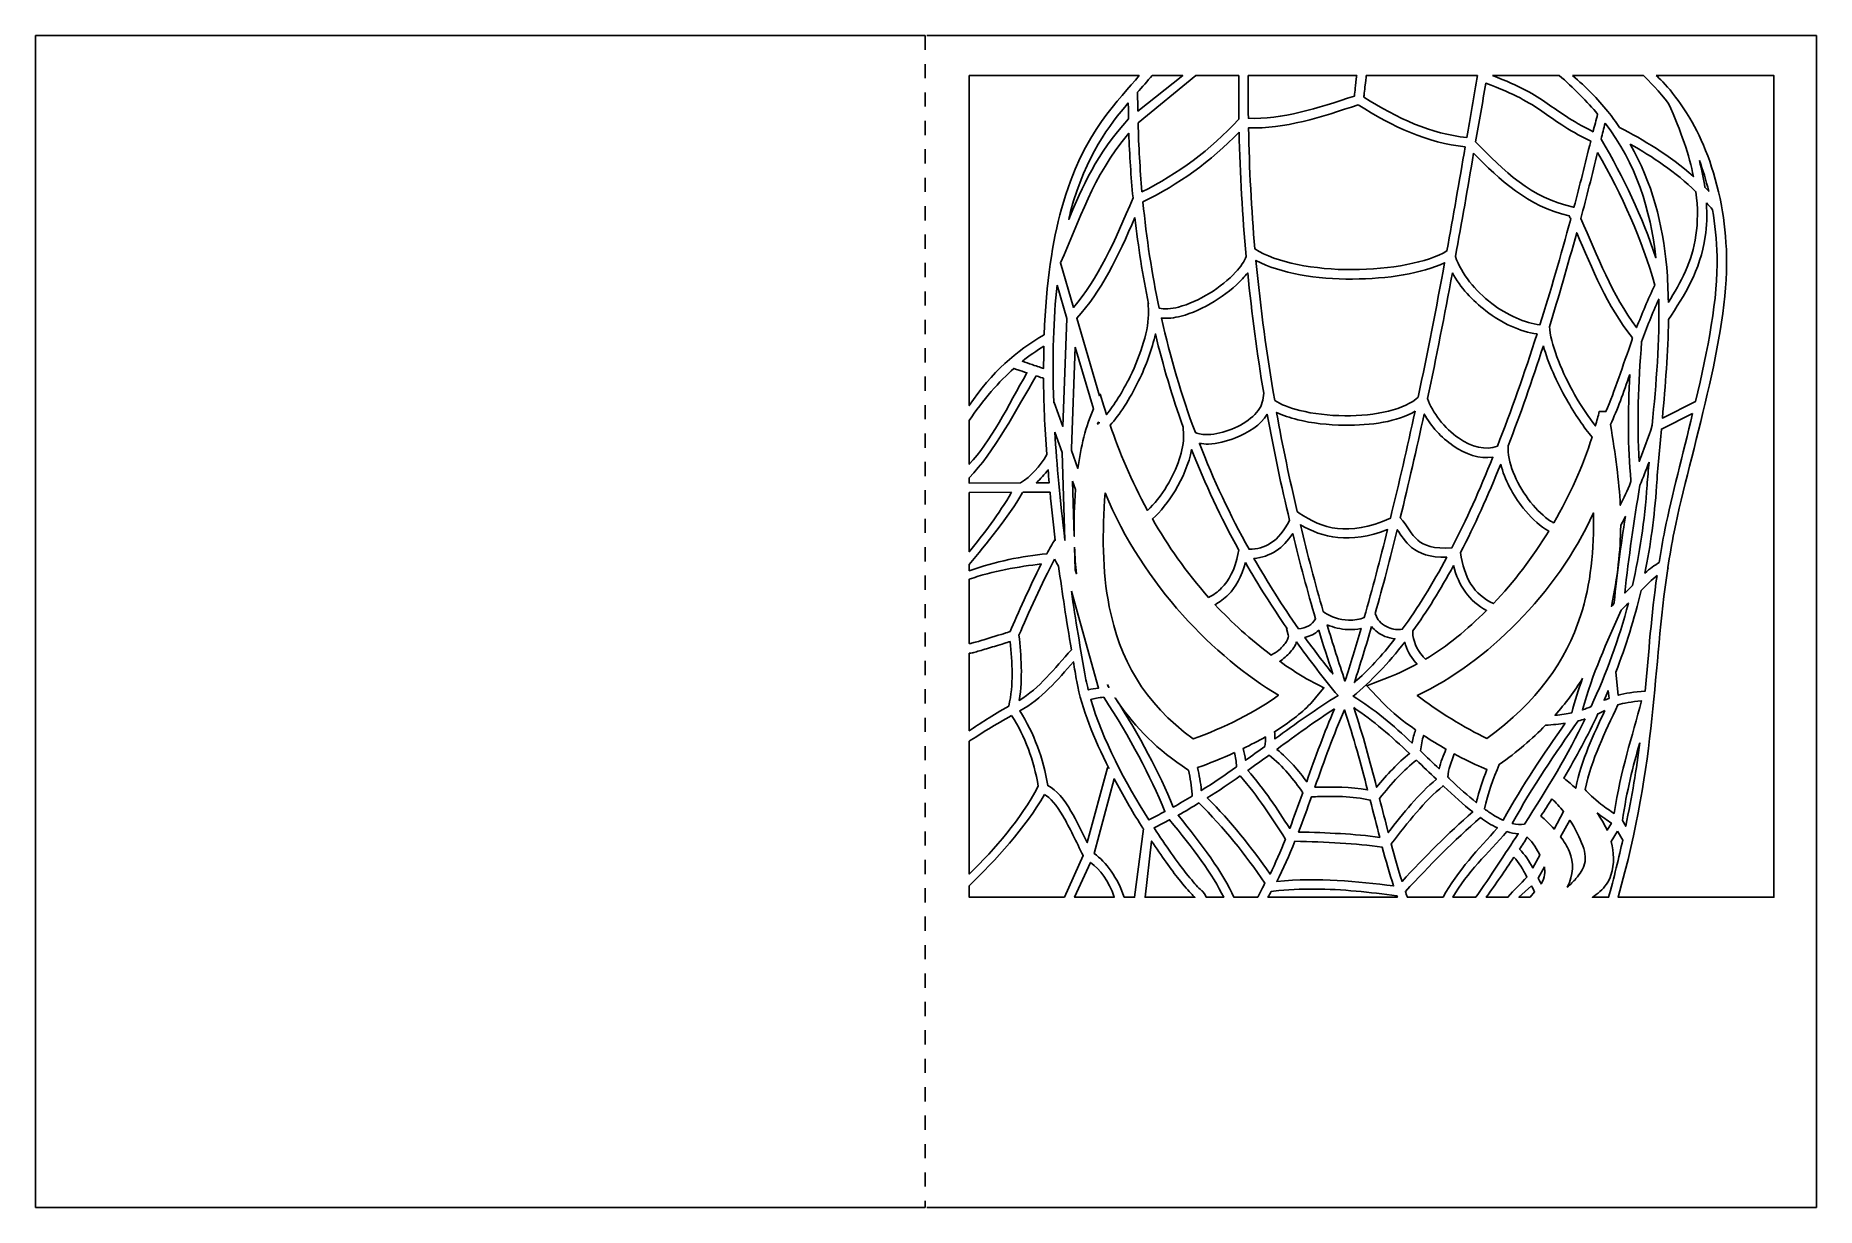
# Model space of a CAD drawing. Header units: millimetres. Extents: x -141 to 124, y -80 to 95.
import ezdxf
from ezdxf.lldxf.tags import DXFTag

# ---------------------------------------------------------------- set-up
doc = ezdxf.new("R2010")
doc.units = ezdxf.units.MM
doc.header["$MEASUREMENT"] = 0
doc.layers.add('Capa 1', color=7, linetype='Continuous')
tags = doc.linetypes.add('New Line1', pattern=[0.2, 0.1, -0.1]).pattern_tags.tags
tags[6:7] = [DXFTag(74, 4), DXFTag(75, 0), DXFTag(340, '0'), DXFTag(46, 1.0), DXFTag(50, 0.0), DXFTag(44, 0.0), DXFTag(45, 0.0)]
tags[4:5] = [DXFTag(74, 4), DXFTag(75, 0), DXFTag(340, '0'), DXFTag(46, 1.0), DXFTag(50, 0.0), DXFTag(44, 0.0), DXFTag(45, 0.0)]
tags = doc.linetypes.add('New Line10', pattern=[0.2, 0.1, -0.1]).pattern_tags.tags
tags[6:7] = [DXFTag(74, 4), DXFTag(75, 0), DXFTag(340, '0'), DXFTag(46, 1.0), DXFTag(50, 0.0), DXFTag(44, 0.0), DXFTag(45, 0.0)]
tags[4:5] = [DXFTag(74, 4), DXFTag(75, 0), DXFTag(340, '0'), DXFTag(46, 1.0), DXFTag(50, 0.0), DXFTag(44, 0.0), DXFTag(45, 0.0)]
tags = doc.linetypes.add('New Line11', pattern=[0.2, 0.1, -0.1]).pattern_tags.tags
tags[6:7] = [DXFTag(74, 4), DXFTag(75, 0), DXFTag(340, '0'), DXFTag(46, 1.0), DXFTag(50, 0.0), DXFTag(44, 0.0), DXFTag(45, 0.0)]
tags[4:5] = [DXFTag(74, 4), DXFTag(75, 0), DXFTag(340, '0'), DXFTag(46, 1.0), DXFTag(50, 0.0), DXFTag(44, 0.0), DXFTag(45, 0.0)]
tags = doc.linetypes.add('New Line12', pattern=[0.2, 0.1, -0.1]).pattern_tags.tags
tags[6:7] = [DXFTag(74, 4), DXFTag(75, 0), DXFTag(340, '0'), DXFTag(46, 1.0), DXFTag(50, 0.0), DXFTag(44, 0.0), DXFTag(45, 0.0)]
tags[4:5] = [DXFTag(74, 4), DXFTag(75, 0), DXFTag(340, '0'), DXFTag(46, 1.0), DXFTag(50, 0.0), DXFTag(44, 0.0), DXFTag(45, 0.0)]
tags = doc.linetypes.add('New Line13', pattern=[0.2, 0.1, -0.1]).pattern_tags.tags
tags[6:7] = [DXFTag(74, 4), DXFTag(75, 0), DXFTag(340, '0'), DXFTag(46, 1.0), DXFTag(50, 0.0), DXFTag(44, 0.0), DXFTag(45, 0.0)]
tags[4:5] = [DXFTag(74, 4), DXFTag(75, 0), DXFTag(340, '0'), DXFTag(46, 1.0), DXFTag(50, 0.0), DXFTag(44, 0.0), DXFTag(45, 0.0)]
tags = doc.linetypes.add('New Line14', pattern=[0.2, 0.1, -0.1]).pattern_tags.tags
tags[6:7] = [DXFTag(74, 4), DXFTag(75, 0), DXFTag(340, '0'), DXFTag(46, 1.0), DXFTag(50, 0.0), DXFTag(44, 0.0), DXFTag(45, 0.0)]
tags[4:5] = [DXFTag(74, 4), DXFTag(75, 0), DXFTag(340, '0'), DXFTag(46, 1.0), DXFTag(50, 0.0), DXFTag(44, 0.0), DXFTag(45, 0.0)]
tags = doc.linetypes.add('New Line15', pattern=[0.2, 0.1, -0.1]).pattern_tags.tags
tags[6:7] = [DXFTag(74, 4), DXFTag(75, 0), DXFTag(340, '0'), DXFTag(46, 1.0), DXFTag(50, 0.0), DXFTag(44, 0.0), DXFTag(45, 0.0)]
tags[4:5] = [DXFTag(74, 4), DXFTag(75, 0), DXFTag(340, '0'), DXFTag(46, 1.0), DXFTag(50, 0.0), DXFTag(44, 0.0), DXFTag(45, 0.0)]
tags = doc.linetypes.add('New Line16', pattern=[0.2, 0.1, -0.1]).pattern_tags.tags
tags[6:7] = [DXFTag(74, 4), DXFTag(75, 0), DXFTag(340, '0'), DXFTag(46, 1.0), DXFTag(50, 0.0), DXFTag(44, 0.0), DXFTag(45, 0.0)]
tags[4:5] = [DXFTag(74, 4), DXFTag(75, 0), DXFTag(340, '0'), DXFTag(46, 1.0), DXFTag(50, 0.0), DXFTag(44, 0.0), DXFTag(45, 0.0)]
tags = doc.linetypes.add('New Line17', pattern=[0.2, 0.1, -0.1]).pattern_tags.tags
tags[6:7] = [DXFTag(74, 4), DXFTag(75, 0), DXFTag(340, '0'), DXFTag(46, 1.0), DXFTag(50, 0.0), DXFTag(44, 0.0), DXFTag(45, 0.0)]
tags[4:5] = [DXFTag(74, 4), DXFTag(75, 0), DXFTag(340, '0'), DXFTag(46, 1.0), DXFTag(50, 0.0), DXFTag(44, 0.0), DXFTag(45, 0.0)]
tags = doc.linetypes.add('New Line18', pattern=[0.2, 0.1, -0.1]).pattern_tags.tags
tags[6:7] = [DXFTag(74, 4), DXFTag(75, 0), DXFTag(340, '0'), DXFTag(46, 1.0), DXFTag(50, 0.0), DXFTag(44, 0.0), DXFTag(45, 0.0)]
tags[4:5] = [DXFTag(74, 4), DXFTag(75, 0), DXFTag(340, '0'), DXFTag(46, 1.0), DXFTag(50, 0.0), DXFTag(44, 0.0), DXFTag(45, 0.0)]
tags = doc.linetypes.add('New Line19', pattern=[0.2, 0.1, -0.1]).pattern_tags.tags
tags[6:7] = [DXFTag(74, 4), DXFTag(75, 0), DXFTag(340, '0'), DXFTag(46, 1.0), DXFTag(50, 0.0), DXFTag(44, 0.0), DXFTag(45, 0.0)]
tags[4:5] = [DXFTag(74, 4), DXFTag(75, 0), DXFTag(340, '0'), DXFTag(46, 1.0), DXFTag(50, 0.0), DXFTag(44, 0.0), DXFTag(45, 0.0)]
tags = doc.linetypes.add('New Line2', pattern=[0.2, 0.1, -0.1]).pattern_tags.tags
tags[6:7] = [DXFTag(74, 4), DXFTag(75, 0), DXFTag(340, '0'), DXFTag(46, 1.0), DXFTag(50, 0.0), DXFTag(44, 0.0), DXFTag(45, 0.0)]
tags[4:5] = [DXFTag(74, 4), DXFTag(75, 0), DXFTag(340, '0'), DXFTag(46, 1.0), DXFTag(50, 0.0), DXFTag(44, 0.0), DXFTag(45, 0.0)]
tags = doc.linetypes.add('New Line20', pattern=[0.2, 0.1, -0.1]).pattern_tags.tags
tags[6:7] = [DXFTag(74, 4), DXFTag(75, 0), DXFTag(340, '0'), DXFTag(46, 1.0), DXFTag(50, 0.0), DXFTag(44, 0.0), DXFTag(45, 0.0)]
tags[4:5] = [DXFTag(74, 4), DXFTag(75, 0), DXFTag(340, '0'), DXFTag(46, 1.0), DXFTag(50, 0.0), DXFTag(44, 0.0), DXFTag(45, 0.0)]
tags = doc.linetypes.add('New Line21', pattern=[0.2, 0.1, -0.1]).pattern_tags.tags
tags[6:7] = [DXFTag(74, 4), DXFTag(75, 0), DXFTag(340, '0'), DXFTag(46, 1.0), DXFTag(50, 0.0), DXFTag(44, 0.0), DXFTag(45, 0.0)]
tags[4:5] = [DXFTag(74, 4), DXFTag(75, 0), DXFTag(340, '0'), DXFTag(46, 1.0), DXFTag(50, 0.0), DXFTag(44, 0.0), DXFTag(45, 0.0)]
tags = doc.linetypes.add('New Line22', pattern=[0.2, 0.1, -0.1]).pattern_tags.tags
tags[6:7] = [DXFTag(74, 4), DXFTag(75, 0), DXFTag(340, '0'), DXFTag(46, 1.0), DXFTag(50, 0.0), DXFTag(44, 0.0), DXFTag(45, 0.0)]
tags[4:5] = [DXFTag(74, 4), DXFTag(75, 0), DXFTag(340, '0'), DXFTag(46, 1.0), DXFTag(50, 0.0), DXFTag(44, 0.0), DXFTag(45, 0.0)]
tags = doc.linetypes.add('New Line23', pattern=[0.2, 0.1, -0.1]).pattern_tags.tags
tags[6:7] = [DXFTag(74, 4), DXFTag(75, 0), DXFTag(340, '0'), DXFTag(46, 1.0), DXFTag(50, 0.0), DXFTag(44, 0.0), DXFTag(45, 0.0)]
tags[4:5] = [DXFTag(74, 4), DXFTag(75, 0), DXFTag(340, '0'), DXFTag(46, 1.0), DXFTag(50, 0.0), DXFTag(44, 0.0), DXFTag(45, 0.0)]
tags = doc.linetypes.add('New Line24', pattern=[0.2, 0.1, -0.1]).pattern_tags.tags
tags[6:7] = [DXFTag(74, 4), DXFTag(75, 0), DXFTag(340, '0'), DXFTag(46, 1.0), DXFTag(50, 0.0), DXFTag(44, 0.0), DXFTag(45, 0.0)]
tags[4:5] = [DXFTag(74, 4), DXFTag(75, 0), DXFTag(340, '0'), DXFTag(46, 1.0), DXFTag(50, 0.0), DXFTag(44, 0.0), DXFTag(45, 0.0)]
tags = doc.linetypes.add('New Line25', pattern=[0.2, 0.1, -0.1]).pattern_tags.tags
tags[6:7] = [DXFTag(74, 4), DXFTag(75, 0), DXFTag(340, '0'), DXFTag(46, 1.0), DXFTag(50, 0.0), DXFTag(44, 0.0), DXFTag(45, 0.0)]
tags[4:5] = [DXFTag(74, 4), DXFTag(75, 0), DXFTag(340, '0'), DXFTag(46, 1.0), DXFTag(50, 0.0), DXFTag(44, 0.0), DXFTag(45, 0.0)]
tags = doc.linetypes.add('New Line26', pattern=[0.2, 0.1, -0.1]).pattern_tags.tags
tags[6:7] = [DXFTag(74, 4), DXFTag(75, 0), DXFTag(340, '0'), DXFTag(46, 1.0), DXFTag(50, 0.0), DXFTag(44, 0.0), DXFTag(45, 0.0)]
tags[4:5] = [DXFTag(74, 4), DXFTag(75, 0), DXFTag(340, '0'), DXFTag(46, 1.0), DXFTag(50, 0.0), DXFTag(44, 0.0), DXFTag(45, 0.0)]
tags = doc.linetypes.add('New Line27', pattern=[0.2, 0.1, -0.1]).pattern_tags.tags
tags[6:7] = [DXFTag(74, 4), DXFTag(75, 0), DXFTag(340, '0'), DXFTag(46, 1.0), DXFTag(50, 0.0), DXFTag(44, 0.0), DXFTag(45, 0.0)]
tags[4:5] = [DXFTag(74, 4), DXFTag(75, 0), DXFTag(340, '0'), DXFTag(46, 1.0), DXFTag(50, 0.0), DXFTag(44, 0.0), DXFTag(45, 0.0)]
tags = doc.linetypes.add('New Line28', pattern=[0.2, 0.1, -0.1]).pattern_tags.tags
tags[6:7] = [DXFTag(74, 4), DXFTag(75, 0), DXFTag(340, '0'), DXFTag(46, 1.0), DXFTag(50, 0.0), DXFTag(44, 0.0), DXFTag(45, 0.0)]
tags[4:5] = [DXFTag(74, 4), DXFTag(75, 0), DXFTag(340, '0'), DXFTag(46, 1.0), DXFTag(50, 0.0), DXFTag(44, 0.0), DXFTag(45, 0.0)]
tags = doc.linetypes.add('New Line29', pattern=[0.2, 0.1, -0.1]).pattern_tags.tags
tags[6:7] = [DXFTag(74, 4), DXFTag(75, 0), DXFTag(340, '0'), DXFTag(46, 1.0), DXFTag(50, 0.0), DXFTag(44, 0.0), DXFTag(45, 0.0)]
tags[4:5] = [DXFTag(74, 4), DXFTag(75, 0), DXFTag(340, '0'), DXFTag(46, 1.0), DXFTag(50, 0.0), DXFTag(44, 0.0), DXFTag(45, 0.0)]
tags = doc.linetypes.add('New Line3', pattern=[0.2, 0.1, -0.1]).pattern_tags.tags
tags[6:7] = [DXFTag(74, 4), DXFTag(75, 0), DXFTag(340, '0'), DXFTag(46, 1.0), DXFTag(50, 0.0), DXFTag(44, 0.0), DXFTag(45, 0.0)]
tags[4:5] = [DXFTag(74, 4), DXFTag(75, 0), DXFTag(340, '0'), DXFTag(46, 1.0), DXFTag(50, 0.0), DXFTag(44, 0.0), DXFTag(45, 0.0)]
tags = doc.linetypes.add('New Line30', pattern=[0.2, 0.1, -0.1]).pattern_tags.tags
tags[6:7] = [DXFTag(74, 4), DXFTag(75, 0), DXFTag(340, '0'), DXFTag(46, 1.0), DXFTag(50, 0.0), DXFTag(44, 0.0), DXFTag(45, 0.0)]
tags[4:5] = [DXFTag(74, 4), DXFTag(75, 0), DXFTag(340, '0'), DXFTag(46, 1.0), DXFTag(50, 0.0), DXFTag(44, 0.0), DXFTag(45, 0.0)]
tags = doc.linetypes.add('New Line31', pattern=[0.2, 0.1, -0.1]).pattern_tags.tags
tags[6:7] = [DXFTag(74, 4), DXFTag(75, 0), DXFTag(340, '0'), DXFTag(46, 1.0), DXFTag(50, 0.0), DXFTag(44, 0.0), DXFTag(45, 0.0)]
tags[4:5] = [DXFTag(74, 4), DXFTag(75, 0), DXFTag(340, '0'), DXFTag(46, 1.0), DXFTag(50, 0.0), DXFTag(44, 0.0), DXFTag(45, 0.0)]
tags = doc.linetypes.add('New Line32', pattern=[0.2, 0.1, -0.1]).pattern_tags.tags
tags[6:7] = [DXFTag(74, 4), DXFTag(75, 0), DXFTag(340, '0'), DXFTag(46, 1.0), DXFTag(50, 0.0), DXFTag(44, 0.0), DXFTag(45, 0.0)]
tags[4:5] = [DXFTag(74, 4), DXFTag(75, 0), DXFTag(340, '0'), DXFTag(46, 1.0), DXFTag(50, 0.0), DXFTag(44, 0.0), DXFTag(45, 0.0)]
tags = doc.linetypes.add('New Line33', pattern=[0.2, 0.1, -0.1]).pattern_tags.tags
tags[6:7] = [DXFTag(74, 4), DXFTag(75, 0), DXFTag(340, '0'), DXFTag(46, 1.0), DXFTag(50, 0.0), DXFTag(44, 0.0), DXFTag(45, 0.0)]
tags[4:5] = [DXFTag(74, 4), DXFTag(75, 0), DXFTag(340, '0'), DXFTag(46, 1.0), DXFTag(50, 0.0), DXFTag(44, 0.0), DXFTag(45, 0.0)]
tags = doc.linetypes.add('New Line34', pattern=[0.2, 0.1, -0.1]).pattern_tags.tags
tags[6:7] = [DXFTag(74, 4), DXFTag(75, 0), DXFTag(340, '0'), DXFTag(46, 1.0), DXFTag(50, 0.0), DXFTag(44, 0.0), DXFTag(45, 0.0)]
tags[4:5] = [DXFTag(74, 4), DXFTag(75, 0), DXFTag(340, '0'), DXFTag(46, 1.0), DXFTag(50, 0.0), DXFTag(44, 0.0), DXFTag(45, 0.0)]
tags = doc.linetypes.add('New Line35', pattern=[0.2, 0.1, -0.1]).pattern_tags.tags
tags[6:7] = [DXFTag(74, 4), DXFTag(75, 0), DXFTag(340, '0'), DXFTag(46, 1.0), DXFTag(50, 0.0), DXFTag(44, 0.0), DXFTag(45, 0.0)]
tags[4:5] = [DXFTag(74, 4), DXFTag(75, 0), DXFTag(340, '0'), DXFTag(46, 1.0), DXFTag(50, 0.0), DXFTag(44, 0.0), DXFTag(45, 0.0)]
tags = doc.linetypes.add('New Line36', pattern=[0.2, 0.1, -0.1]).pattern_tags.tags
tags[6:7] = [DXFTag(74, 4), DXFTag(75, 0), DXFTag(340, '0'), DXFTag(46, 1.0), DXFTag(50, 0.0), DXFTag(44, 0.0), DXFTag(45, 0.0)]
tags[4:5] = [DXFTag(74, 4), DXFTag(75, 0), DXFTag(340, '0'), DXFTag(46, 1.0), DXFTag(50, 0.0), DXFTag(44, 0.0), DXFTag(45, 0.0)]
tags = doc.linetypes.add('New Line37', pattern=[0.2, 0.1, -0.1]).pattern_tags.tags
tags[6:7] = [DXFTag(74, 4), DXFTag(75, 0), DXFTag(340, '0'), DXFTag(46, 1.0), DXFTag(50, 0.0), DXFTag(44, 0.0), DXFTag(45, 0.0)]
tags[4:5] = [DXFTag(74, 4), DXFTag(75, 0), DXFTag(340, '0'), DXFTag(46, 1.0), DXFTag(50, 0.0), DXFTag(44, 0.0), DXFTag(45, 0.0)]
tags = doc.linetypes.add('New Line38', pattern=[0.2, 0.1, -0.1]).pattern_tags.tags
tags[6:7] = [DXFTag(74, 4), DXFTag(75, 0), DXFTag(340, '0'), DXFTag(46, 1.0), DXFTag(50, 0.0), DXFTag(44, 0.0), DXFTag(45, 0.0)]
tags[4:5] = [DXFTag(74, 4), DXFTag(75, 0), DXFTag(340, '0'), DXFTag(46, 1.0), DXFTag(50, 0.0), DXFTag(44, 0.0), DXFTag(45, 0.0)]
tags = doc.linetypes.add('New Line39', pattern=[0.2, 0.1, -0.1]).pattern_tags.tags
tags[6:7] = [DXFTag(74, 4), DXFTag(75, 0), DXFTag(340, '0'), DXFTag(46, 1.0), DXFTag(50, 0.0), DXFTag(44, 0.0), DXFTag(45, 0.0)]
tags[4:5] = [DXFTag(74, 4), DXFTag(75, 0), DXFTag(340, '0'), DXFTag(46, 1.0), DXFTag(50, 0.0), DXFTag(44, 0.0), DXFTag(45, 0.0)]
tags = doc.linetypes.add('New Line4', pattern=[0.2, 0.1, -0.1]).pattern_tags.tags
tags[6:7] = [DXFTag(74, 4), DXFTag(75, 0), DXFTag(340, '0'), DXFTag(46, 1.0), DXFTag(50, 0.0), DXFTag(44, 0.0), DXFTag(45, 0.0)]
tags[4:5] = [DXFTag(74, 4), DXFTag(75, 0), DXFTag(340, '0'), DXFTag(46, 1.0), DXFTag(50, 0.0), DXFTag(44, 0.0), DXFTag(45, 0.0)]
tags = doc.linetypes.add('New Line40', pattern=[0.2, 0.1, -0.1]).pattern_tags.tags
tags[6:7] = [DXFTag(74, 4), DXFTag(75, 0), DXFTag(340, '0'), DXFTag(46, 1.0), DXFTag(50, 0.0), DXFTag(44, 0.0), DXFTag(45, 0.0)]
tags[4:5] = [DXFTag(74, 4), DXFTag(75, 0), DXFTag(340, '0'), DXFTag(46, 1.0), DXFTag(50, 0.0), DXFTag(44, 0.0), DXFTag(45, 0.0)]
tags = doc.linetypes.add('New Line41', pattern=[0.2, 0.1, -0.1]).pattern_tags.tags
tags[6:7] = [DXFTag(74, 4), DXFTag(75, 0), DXFTag(340, '0'), DXFTag(46, 1.0), DXFTag(50, 0.0), DXFTag(44, 0.0), DXFTag(45, 0.0)]
tags[4:5] = [DXFTag(74, 4), DXFTag(75, 0), DXFTag(340, '0'), DXFTag(46, 1.0), DXFTag(50, 0.0), DXFTag(44, 0.0), DXFTag(45, 0.0)]
tags = doc.linetypes.add('New Line42', pattern=[0.2, 0.1, -0.1]).pattern_tags.tags
tags[6:7] = [DXFTag(74, 4), DXFTag(75, 0), DXFTag(340, '0'), DXFTag(46, 1.0), DXFTag(50, 0.0), DXFTag(44, 0.0), DXFTag(45, 0.0)]
tags[4:5] = [DXFTag(74, 4), DXFTag(75, 0), DXFTag(340, '0'), DXFTag(46, 1.0), DXFTag(50, 0.0), DXFTag(44, 0.0), DXFTag(45, 0.0)]
tags = doc.linetypes.add('New Line5', pattern=[0.2, 0.1, -0.1]).pattern_tags.tags
tags[6:7] = [DXFTag(74, 4), DXFTag(75, 0), DXFTag(340, '0'), DXFTag(46, 1.0), DXFTag(50, 0.0), DXFTag(44, 0.0), DXFTag(45, 0.0)]
tags[4:5] = [DXFTag(74, 4), DXFTag(75, 0), DXFTag(340, '0'), DXFTag(46, 1.0), DXFTag(50, 0.0), DXFTag(44, 0.0), DXFTag(45, 0.0)]
tags = doc.linetypes.add('New Line6', pattern=[0.2, 0.1, -0.1]).pattern_tags.tags
tags[6:7] = [DXFTag(74, 4), DXFTag(75, 0), DXFTag(340, '0'), DXFTag(46, 1.0), DXFTag(50, 0.0), DXFTag(44, 0.0), DXFTag(45, 0.0)]
tags[4:5] = [DXFTag(74, 4), DXFTag(75, 0), DXFTag(340, '0'), DXFTag(46, 1.0), DXFTag(50, 0.0), DXFTag(44, 0.0), DXFTag(45, 0.0)]
tags = doc.linetypes.add('New Line7', pattern=[0.2, 0.1, -0.1]).pattern_tags.tags
tags[6:7] = [DXFTag(74, 4), DXFTag(75, 0), DXFTag(340, '0'), DXFTag(46, 1.0), DXFTag(50, 0.0), DXFTag(44, 0.0), DXFTag(45, 0.0)]
tags[4:5] = [DXFTag(74, 4), DXFTag(75, 0), DXFTag(340, '0'), DXFTag(46, 1.0), DXFTag(50, 0.0), DXFTag(44, 0.0), DXFTag(45, 0.0)]
tags = doc.linetypes.add('New Line8', pattern=[0.2, 0.1, -0.1]).pattern_tags.tags
tags[6:7] = [DXFTag(74, 4), DXFTag(75, 0), DXFTag(340, '0'), DXFTag(46, 1.0), DXFTag(50, 0.0), DXFTag(44, 0.0), DXFTag(45, 0.0)]
tags[4:5] = [DXFTag(74, 4), DXFTag(75, 0), DXFTag(340, '0'), DXFTag(46, 1.0), DXFTag(50, 0.0), DXFTag(44, 0.0), DXFTag(45, 0.0)]
tags = doc.linetypes.add('New Line9', pattern=[0.2, 0.1, -0.1]).pattern_tags.tags
tags[6:7] = [DXFTag(74, 4), DXFTag(75, 0), DXFTag(340, '0'), DXFTag(46, 1.0), DXFTag(50, 0.0), DXFTag(44, 0.0), DXFTag(45, 0.0)]
tags[4:5] = [DXFTag(74, 4), DXFTag(75, 0), DXFTag(340, '0'), DXFTag(46, 1.0), DXFTag(50, 0.0), DXFTag(44, 0.0), DXFTag(45, 0.0)]

msp = doc.modelspace()

# ---------------------------------------------------------------- linework, layer by layer
at = {"layer": 'Capa 1', "lineweight": 25}
for points, knots in [([(-8.4665, -79.8108), (-8.4665, -79.8108), (-140.9108, -79.8108), (-140.9108, -79.8108), (-140.9108, -79.8108), (-140.9108, -79.8108), (-140.9108, 94.7307), (-140.9108, 94.7307), (-140.9108, 94.7307), (-140.9108, 94.7307), (-8.4665, 94.7307), (-8.4665, 94.7307)], [0, 0, 0, 0, 0.25, 0.25, 0.25, 0.25, 0.5, 0.5, 0.5, 0.5, 1, 1, 1, 1]), ([(-8.2019, 94.7306), (-8.2019, 94.7306), (124.2424, 94.7306), (124.2424, 94.7306), (124.2424, 94.7306), (124.2424, 94.7306), (124.2424, -79.8109), (124.2424, -79.8109), (124.2424, -79.8109), (124.2424, -79.8109), (-8.2019, -79.8109), (-8.2019, -79.8109)], [0, 0, 0, 0, 0.25, 0.25, 0.25, 0.25, 0.5, 0.5, 0.5, 0.5, 1, 1, 1, 1]), ([(-1.8904, 88.7777), (-1.8904, 88.7777), (-1.8904, 39.6231), (-1.8904, 39.6231), (-1.8904, 39.6231), (1.4443, 44.6509), (5.1529, 47.7572), (9.2552, 50.1734), (9.2552, 50.1734), (9.5544, 57.9677), (10.5047, 64.096), (11.8432, 68.934), (11.8432, 68.934), (15.1114, 80.7476), (20.624, 85.2), (23.3856, 88.7778), (23.3856, 88.7778), (23.3856, 88.7778), (-1.8904, 88.7777), (-1.8904, 88.7777)], [0, 0, 0, 0, 0.16666667, 0.16666667, 0.16666667, 0.16666667, 0.33333333, 0.33333333, 0.33333333, 0.33333333, 0.5, 0.5, 0.5, 0.5, 0.66666667, 0.66666667, 0.66666667, 0.66666667, 1, 1, 1, 1]), ([(25.3204, 88.7777), (24.7317, 88.0229), (23.751, 86.9783), (23.1707, 86.3055), (23.1707, 86.3055), (23.1686, 85.3567), (23.2071, 84.427), (23.2203, 83.486), (23.2203, 83.486), (23.2203, 83.486), (29.8928, 88.7777), (29.8928, 88.7777), (29.8928, 88.7777), (29.8928, 88.7777), (25.3204, 88.7777), (25.3204, 88.7777)], [0, 0, 0, 0, 0.2, 0.2, 0.2, 0.2, 0.4, 0.4, 0.4, 0.4, 0.6, 0.6, 0.6, 0.6, 1, 1, 1, 1]), ([(31.8523, 88.7777), (31.8523, 88.7777), (23.245, 81.7167), (23.245, 81.7167), (23.245, 81.7167), (23.3299, 78.2475), (23.5262, 74.827), (23.8238, 71.4641), (23.8238, 71.4641), (29.177, 74.1233), (33.9858, 77.6898), (38.2105, 82.2459), (38.2105, 82.2459), (38.2105, 82.2459), (38.2518, 82.2872), (38.2518, 82.2872), (38.2518, 82.2872), (38.2258, 84.3077), (38.2215, 86.704), (38.2435, 88.7778), (38.2435, 88.7778), (38.2435, 88.7778), (31.8523, 88.7777), (31.8523, 88.7777)], [0, 0, 0, 0, 0.14285714, 0.14285714, 0.14285714, 0.14285714, 0.28571429, 0.28571429, 0.28571429, 0.28571429, 0.42857143, 0.42857143, 0.42857143, 0.42857143, 0.57142857, 0.57142857, 0.57142857, 0.57142857, 0.71428571, 0.71428571, 0.71428571, 0.71428571, 1, 1, 1, 1]), ([(39.6575, 88.7777), (39.6359, 86.7533), (39.6413, 84.4008), (39.6658, 82.4277), (39.6658, 82.4277), (44.5987, 82.1729), (49.9959, 83.925), (55.4664, 85.7267), (55.4664, 85.7267), (55.4766, 85.8277), (55.4777, 85.8862), (55.4912, 86.0161), (55.4912, 86.0161), (55.5293, 86.3833), (55.5732, 86.8301), (55.6235, 87.2646), (55.6235, 87.2646), (55.7137, 88.0438), (55.7868, 88.6336), (55.8054, 88.7777), (55.8054, 88.7777), (55.8054, 88.7777), (39.6575, 88.7777), (39.6575, 88.7777)], [0, 0, 0, 0, 0.14285714, 0.14285714, 0.14285714, 0.14285714, 0.28571429, 0.28571429, 0.28571429, 0.28571429, 0.42857143, 0.42857143, 0.42857143, 0.42857143, 0.57142857, 0.57142857, 0.57142857, 0.57142857, 0.71428571, 0.71428571, 0.71428571, 0.71428571, 1, 1, 1, 1]), ([(57.2109, 88.7777), (57.1847, 88.5047), (57.1111, 87.809), (57.029, 87.0992), (57.029, 87.0992), (56.9791, 86.6678), (56.9255, 86.2245), (56.8884, 85.8672), (56.8884, 85.8672), (56.8724, 85.7128), (56.8734, 85.6959), (56.8636, 85.5778), (56.8636, 85.5778), (61.8473, 82.365), (66.9142, 80.0774), (72.1846, 79.5503), (72.1846, 79.5503), (72.676, 82.4152), (73.2901, 85.8664), (73.7804, 88.7776), (73.7804, 88.7776), (73.7804, 88.7776), (57.2109, 88.7777), (57.2109, 88.7777)], [0, 0, 0, 0, 0.14285714, 0.14285714, 0.14285714, 0.14285714, 0.28571429, 0.28571429, 0.28571429, 0.28571429, 0.42857143, 0.42857143, 0.42857143, 0.42857143, 0.57142857, 0.57142857, 0.57142857, 0.57142857, 0.71428571, 0.71428571, 0.71428571, 0.71428571, 1, 1, 1, 1]), ([(75.0207, 87.645), (74.5332, 84.7337), (74.0088, 81.8159), (73.5076, 78.8972), (73.5076, 78.8972), (77.7041, 74.6691), (81.6876, 70.5014), (88.0928, 69.1738), (88.0928, 69.1738), (88.0928, 69.1738), (88.1424, 69.1655), (88.1424, 69.1655), (88.1424, 69.1655), (88.9947, 72.3519), (89.8145, 75.689), (90.6394, 79.013), (90.6394, 79.013), (87.0407, 80.7817), (85.2297, 82.177), (83.3551, 83.4696), (83.3551, 83.4696), (81.4576, 84.7779), (79.3939, 86.0224), (75.0207, 87.6451), (75.0207, 87.6451), (75.0207, 87.6451), (75.0207, 87.645), (75.0207, 87.645)], [0, 0, 0, 0, 0.125, 0.125, 0.125, 0.125, 0.25, 0.25, 0.25, 0.25, 0.375, 0.375, 0.375, 0.375, 0.5, 0.5, 0.5, 0.5, 0.625, 0.625, 0.625, 0.625, 0.75, 0.75, 0.75, 0.75, 1, 1, 1, 1]), ([(76.0129, 88.7777), (80.1485, 87.2055), (82.2865, 85.9167), (84.1571, 84.627), (84.1571, 84.627), (86.0233, 83.3403), (87.6908, 82.0679), (90.9949, 80.4185), (90.9949, 80.4185), (91.2136, 81.3086), (91.4478, 82.1402), (91.6646, 83.0395), (91.6646, 83.0395), (90.2225, 84.7456), (87.9572, 87.1047), (85.9678, 88.7777), (85.9678, 88.7777), (85.9678, 88.7777), (76.0129, 88.7777), (76.0129, 88.7777)], [0, 0, 0, 0, 0.16666667, 0.16666667, 0.16666667, 0.16666667, 0.33333333, 0.33333333, 0.33333333, 0.33333333, 0.5, 0.5, 0.5, 0.5, 0.66666667, 0.66666667, 0.66666667, 0.66666667, 1, 1, 1, 1]), ([(87.9439, 88.7777), (89.9484, 87.0847), (91.6599, 85.301), (93.1694, 83.4447), (93.1694, 83.4447), (93.1694, 83.4447), (93.219, 83.4364), (93.219, 83.4364), (93.219, 83.4364), (93.2163, 83.425), (93.2134, 83.4147), (93.2107, 83.4033), (93.2107, 83.4033), (93.8368, 82.631), (94.3916, 81.8358), (94.9388, 81.0386), (94.9388, 81.0386), (98.4376, 79.2345), (102.3739, 76.8966), (105.9438, 73.7378), (105.9438, 73.7378), (105.3126, 76.8655), (104.126, 80.4514), (102.2231, 84.6353), (102.2231, 84.6353), (100.9301, 86.3472), (99.2087, 88.0903), (98.5107, 88.7777), (98.5107, 88.7777), (98.5107, 88.7777), (87.9439, 88.7777), (87.9439, 88.7777)], [0, 0, 0, 0, 0.11111111, 0.11111111, 0.11111111, 0.11111111, 0.22222222, 0.22222222, 0.22222222, 0.22222222, 0.33333333, 0.33333333, 0.33333333, 0.33333333, 0.44444444, 0.44444444, 0.44444444, 0.44444444, 0.55555556, 0.55555556, 0.55555556, 0.55555556, 0.66666667, 0.66666667, 0.66666667, 0.66666667, 0.77777778, 0.77777778, 0.77777778, 0.77777778, 1, 1, 1, 1]), ([(100.3876, 88.7777), (100.795, 88.4198), (101.8325, 87.4621), (102.8185, 86.1649), (102.8185, 86.1649), (104.0703, 84.518), (104.7314, 83.5515), (105.3982, 82.4194), (105.3982, 82.4194), (107.2371, 79.2974), (109.0827, 74.9753), (110.0946, 69.4217), (110.0946, 69.4217), (110.1033, 69.4109), (110.1107, 69.3995), (110.1194, 69.3886), (110.1194, 69.3886), (110.1194, 69.3886), (110.1029, 69.3721), (110.1029, 69.3721), (110.1029, 69.3721), (110.5184, 67.0769), (110.8073, 64.5958), (110.8718, 61.8645), (110.8718, 61.8645), (111.1562, 49.8334), (105.523, 32.8128), (103.0666, 20.8293), (103.0666, 20.8293), (102.6916, 18.9998), (102.4106, 17.2446), (102.1406, 15.4963), (102.1406, 15.4963), (102.1406, 15.4963), (102.1819, 15.3971), (102.1819, 15.3971), (102.1819, 15.3971), (102.1616, 15.389), (102.1363, 15.3645), (102.1158, 15.3558), (102.1158, 15.3558), (99.8202, 0.3764), (100.5753, -12.9949), (94.7157, -33.6252), (94.7157, -33.6252), (94.7157, -33.6252), (117.9246, -33.6252), (117.9246, -33.6252), (117.9246, -33.6252), (117.9246, -33.6252), (117.9246, 88.7777), (117.9246, 88.7777), (117.9246, 88.7777), (117.9246, 88.7777), (100.3876, 88.7777), (100.3876, 88.7777)], [0, 0, 0, 0, 0.06666667, 0.06666667, 0.06666667, 0.06666667, 0.13333333, 0.13333333, 0.13333333, 0.13333333, 0.2, 0.2, 0.2, 0.2, 0.26666667, 0.26666667, 0.26666667, 0.26666667, 0.33333333, 0.33333333, 0.33333333, 0.33333333, 0.4, 0.4, 0.4, 0.4, 0.46666667, 0.46666667, 0.46666667, 0.46666667, 0.53333333, 0.53333333, 0.53333333, 0.53333333, 0.6, 0.6, 0.6, 0.6, 0.66666667, 0.66666667, 0.66666667, 0.66666667, 0.73333333, 0.73333333, 0.73333333, 0.73333333, 0.8, 0.8, 0.8, 0.8, 0.86666667, 0.86666667, 0.86666667, 0.86666667, 1, 1, 1, 1]), ([(21.7898, 84.6932), (18.966, 81.4195), (15.5493, 77.0486), (13.1991, 68.5536), (13.1991, 68.5536), (13.097, 68.1845), (13.024, 67.7312), (12.9262, 67.3464), (12.9262, 67.3464), (14.9037, 72.1625), (17.0689, 77.0948), (21.8228, 82.3284), (21.8228, 82.3284), (21.8064, 83.1155), (21.7953, 83.9007), (21.7897, 84.6931), (21.7897, 84.6931), (21.7897, 84.6931), (21.7898, 84.6932), (21.7898, 84.6932)], [0, 0, 0, 0, 0.16666667, 0.16666667, 0.16666667, 0.16666667, 0.33333333, 0.33333333, 0.33333333, 0.33333333, 0.5, 0.5, 0.5, 0.5, 0.66666667, 0.66666667, 0.66666667, 0.66666667, 1, 1, 1, 1]), ([(56.0368, 84.4286), (50.5625, 82.6238), (45.0162, 80.76), (39.6905, 81.0138), (39.6905, 81.0138), (39.8004, 74.8839), (40.1201, 68.8532), (40.6331, 62.956), (40.6331, 62.956), (43.8178, 60.8958), (49.536, 59.8576), (55.1686, 59.872), (55.1686, 59.872), (60.8106, 59.8864), (66.3908, 60.9504), (69.2246, 62.6501), (69.2246, 62.6501), (70.1753, 67.8068), (71.0522, 72.9813), (71.9448, 78.1613), (71.9448, 78.1613), (66.3793, 78.7407), (61.1194, 81.1433), (56.0368, 84.4286)], [0, 0, 0, 0, 0.14285714, 0.14285714, 0.14285714, 0.14285714, 0.28571429, 0.28571429, 0.28571429, 0.28571429, 0.42857143, 0.42857143, 0.42857143, 0.42857143, 0.57142857, 0.57142857, 0.57142857, 0.57142857, 0.71428571, 0.71428571, 0.71428571, 0.71428571, 1, 1, 1, 1]), ([(21.856, 80.1788), (16.246, 73.5013), (14.6913, 67.3334), (11.6778, 60.8642), (11.6778, 60.8642), (11.6778, 60.8642), (13.6291, 54.2413), (13.6291, 54.2413), (13.6291, 54.2413), (17.2311, 58.4205), (19.822, 64.1194), (22.4926, 70.5628), (22.4926, 70.5628), (22.1959, 73.7256), (21.9649, 76.9248), (21.8559, 80.1788), (21.8559, 80.1788), (21.8559, 80.1788), (21.856, 80.1788), (21.856, 80.1788)], [0, 0, 0, 0, 0.16666667, 0.16666667, 0.16666667, 0.16666667, 0.33333333, 0.33333333, 0.33333333, 0.33333333, 0.5, 0.5, 0.5, 0.5, 0.66666667, 0.66666667, 0.66666667, 0.66666667, 1, 1, 1, 1]), ([(38.2932, 80.3607), (34.0538, 76.0048), (29.2822, 72.5214), (23.9644, 69.951), (23.9644, 69.951), (24.4971, 64.5415), (25.2958, 59.2644), (26.387, 54.1256), (26.387, 54.1256), (27.1529, 53.958), (28.1544, 54.0077), (29.2809, 54.2992), (29.2809, 54.2992), (30.729, 54.674), (32.3487, 55.4102), (33.8532, 56.3332), (33.8532, 56.3332), (35.3578, 57.2562), (36.754, 58.3689), (37.7723, 59.4751), (37.7723, 59.4751), (38.543, 60.3123), (39.0778, 61.1451), (39.3267, 61.8398), (39.3267, 61.8398), (38.7783, 67.8853), (38.4214, 74.0667), (38.2932, 80.3606), (38.2932, 80.3606), (38.2932, 80.3606), (38.2932, 80.3607), (38.2932, 80.3607)], [0, 0, 0, 0, 0.11111111, 0.11111111, 0.11111111, 0.11111111, 0.22222222, 0.22222222, 0.22222222, 0.22222222, 0.33333333, 0.33333333, 0.33333333, 0.33333333, 0.44444444, 0.44444444, 0.44444444, 0.44444444, 0.55555556, 0.55555556, 0.55555556, 0.55555556, 0.66666667, 0.66666667, 0.66666667, 0.66666667, 0.77777778, 0.77777778, 0.77777778, 0.77777778, 1, 1, 1, 1]), ([(92.7808, 81.7001), (92.5828, 80.8843), (92.3766, 80.1188), (92.1772, 79.3106), (92.1772, 79.3106), (95.5594, 73.6156), (98.2986, 67.7285), (100.3545, 61.6331), (100.3545, 61.6331), (99.5319, 68.8293), (97.4141, 75.6486), (92.7808, 81.7001)], [0, 0, 0, 0, 0.25, 0.25, 0.25, 0.25, 0.5, 0.5, 0.5, 0.5, 1, 1, 1, 1]), ([(73.2099, 77.2022), (72.3216, 72.0598), (71.4445, 66.9264), (70.4979, 61.8068), (70.4979, 61.8068), (71.4007, 59.2394), (73.4424, 56.7277), (75.8971, 54.845), (75.8971, 54.845), (78.2315, 53.0545), (80.8782, 51.9053), (83.0739, 51.6617), (83.0739, 51.6617), (84.6498, 56.6722), (86.1775, 61.9245), (87.6628, 67.3961), (87.6628, 67.3961), (87.5893, 67.5593), (87.5222, 67.7296), (87.4478, 67.8922), (87.4478, 67.8922), (81.177, 69.3135), (77.1036, 73.2761), (73.2099, 77.2022)], [0, 0, 0, 0, 0.14285714, 0.14285714, 0.14285714, 0.14285714, 0.28571429, 0.28571429, 0.28571429, 0.28571429, 0.42857143, 0.42857143, 0.42857143, 0.42857143, 0.57142857, 0.57142857, 0.57142857, 0.57142857, 0.71428571, 0.71428571, 0.71428571, 0.71428571, 1, 1, 1, 1]), ([(91.6729, 77.3262), (90.8437, 74.0115), (90.0231, 70.6641), (89.1676, 67.487), (89.1676, 67.487), (91.6817, 61.8477), (93.7935, 56.1059), (97.4772, 51.2399), (97.4772, 51.2399), (98.272, 53.3192), (99.1527, 55.4315), (100.1974, 57.5403), (100.1974, 57.5403), (98.2447, 64.3913), (95.3326, 70.9623), (91.6729, 77.3262)], [0, 0, 0, 0, 0.2, 0.2, 0.2, 0.2, 0.4, 0.4, 0.4, 0.4, 0.6, 0.6, 0.6, 0.6, 1, 1, 1, 1]), ([(96.5181, 78.5582), (99.7978, 72.8466), (101.3834, 66.6239), (101.9503, 60.211), (101.9503, 60.211), (102.1026, 58.4881), (102.1682, 56.7462), (102.1983, 55.002), (102.1983, 55.002), (104.0836, 57.9563), (105.7213, 61.0434), (106.3076, 64.99), (106.3076, 64.99), (106.592, 66.9046), (106.6134, 69.0471), (106.3076, 71.464), (106.3076, 71.464), (103.25, 74.4449), (99.8023, 76.7223), (96.518, 78.5581), (96.518, 78.5581), (96.518, 78.5581), (96.5181, 78.5582), (96.5181, 78.5582)], [0, 0, 0, 0, 0.14285714, 0.14285714, 0.14285714, 0.14285714, 0.28571429, 0.28571429, 0.28571429, 0.28571429, 0.42857143, 0.42857143, 0.42857143, 0.42857143, 0.57142857, 0.57142857, 0.57142857, 0.57142857, 0.71428571, 0.71428571, 0.71428571, 0.71428571, 1, 1, 1, 1]), ([(106.8286, 76.1108), (107.1952, 74.7047), (107.4506, 73.3939), (107.6306, 72.1338), (107.6306, 72.1338), (107.8246, 71.9394), (108.0271, 71.7551), (108.2176, 71.555), (108.2176, 71.555), (107.819, 73.2046), (107.3463, 74.7254), (106.8285, 76.1108), (106.8285, 76.1108), (106.8285, 76.1108), (106.8286, 76.1108), (106.8286, 76.1108)], [0, 0, 0, 0, 0.2, 0.2, 0.2, 0.2, 0.4, 0.4, 0.4, 0.4, 0.6, 0.6, 0.6, 0.6, 1, 1, 1, 1]), ([(107.8704, 69.8352), (107.9846, 68.0195), (107.935, 66.331), (107.705, 64.7833), (107.705, 64.7833), (106.9525, 59.7181), (104.5805, 55.9853), (102.2149, 52.4471), (102.2149, 52.4471), (102.1629, 47.52), (101.7592, 42.6445), (101.3137, 37.771), (101.3137, 37.771), (101.3137, 37.771), (106.2581, 40.2432), (106.2581, 40.2432), (106.2581, 40.2432), (108.0809, 47.952), (109.6037, 55.6644), (109.4579, 61.8315), (109.4579, 61.8315), (109.3982, 64.355), (109.1479, 66.6536), (108.7799, 68.7851), (108.7799, 68.7851), (108.4843, 69.1456), (108.1789, 69.4911), (107.8704, 69.8352)], [0, 0, 0, 0, 0.125, 0.125, 0.125, 0.125, 0.25, 0.25, 0.25, 0.25, 0.375, 0.375, 0.375, 0.375, 0.5, 0.5, 0.5, 0.5, 0.625, 0.625, 0.625, 0.625, 0.75, 0.75, 0.75, 0.75, 1, 1, 1, 1]), ([(22.7737, 67.6359), (20.294, 61.8092), (17.7355, 56.5689), (14.1003, 52.6373), (14.1003, 52.6373), (14.1003, 52.6373), (17.5068, 41.0949), (17.5068, 41.0949), (17.5068, 41.0949), (17.5068, 41.0949), (17.606, 41.3099), (17.606, 41.3099), (17.606, 41.3099), (17.606, 41.3099), (18.1352, 39.557), (18.1352, 39.557), (18.1352, 39.557), (18.2556, 39.1559), (18.4256, 38.7048), (18.5569, 38.292), (18.5569, 38.292), (19.652, 39.6594), (20.9517, 41.6763), (22.0544, 43.9309), (22.0544, 43.9309), (23.6757, 47.2459), (24.8943, 51.0309), (24.7746, 53.6543), (24.7746, 53.6543), (24.7746, 53.6543), (24.725, 54.8284), (24.725, 54.8284), (24.725, 54.8284), (24.725, 54.8284), (24.7994, 54.7953), (24.7994, 54.7953), (24.7994, 54.7953), (23.9391, 58.9886), (23.2679, 63.2687), (22.7737, 67.6359)], [0, 0, 0, 0, 0.09090909, 0.09090909, 0.09090909, 0.09090909, 0.18181818, 0.18181818, 0.18181818, 0.18181818, 0.27272727, 0.27272727, 0.27272727, 0.27272727, 0.36363636, 0.36363636, 0.36363636, 0.36363636, 0.45454545, 0.45454545, 0.45454545, 0.45454545, 0.54545455, 0.54545455, 0.54545455, 0.54545455, 0.63636364, 0.63636364, 0.63636364, 0.63636364, 0.72727273, 0.72727273, 0.72727273, 0.72727273, 0.81818182, 0.81818182, 0.81818182, 0.81818182, 1, 1, 1, 1]), ([(88.5558, 65.3621), (87.2298, 60.5259), (85.8781, 55.8137), (84.4796, 51.3392), (84.4796, 51.3392), (84.4796, 51.3392), (84.5292, 50.9423), (84.5292, 50.9423), (84.5292, 50.9423), (84.8656, 48.1671), (86.4423, 44.4654), (88.2499, 41.2685), (88.2499, 41.2685), (89.2691, 39.4661), (90.3696, 37.8513), (91.3339, 36.5887), (91.3339, 36.5887), (91.5362, 37.3106), (91.745, 38.0365), (91.9127, 38.755), (91.9127, 38.755), (91.9127, 38.755), (92.9132, 38.7219), (92.9132, 38.7219), (92.9132, 38.7219), (94.2062, 41.8019), (95.3994, 45.5342), (96.8241, 49.4541), (96.8241, 49.4541), (96.8316, 49.5458), (96.8412, 49.6352), (96.8489, 49.727), (96.8489, 49.727), (93.0316, 54.5005), (90.8709, 60.006), (88.5559, 65.3622), (88.5559, 65.3622), (88.5559, 65.3622), (88.5558, 65.3621), (88.5558, 65.3621)], [0, 0, 0, 0, 0.09090909, 0.09090909, 0.09090909, 0.09090909, 0.18181818, 0.18181818, 0.18181818, 0.18181818, 0.27272727, 0.27272727, 0.27272727, 0.27272727, 0.36363636, 0.36363636, 0.36363636, 0.36363636, 0.45454545, 0.45454545, 0.45454545, 0.45454545, 0.54545455, 0.54545455, 0.54545455, 0.54545455, 0.63636364, 0.63636364, 0.63636364, 0.63636364, 0.72727273, 0.72727273, 0.72727273, 0.72727273, 0.81818182, 0.81818182, 0.81818182, 0.81818182, 1, 1, 1, 1]), ([(40.7985, 61.2363), (41.4687, 54.0672), (42.432, 47.1183), (43.5849, 40.3838), (43.5849, 40.3838), (44.4651, 39.8018), (45.7759, 39.2714), (47.3469, 38.8873), (47.3469, 38.8873), (49.317, 38.4056), (51.6615, 38.1258), (54.0111, 38.1018), (54.0111, 38.1018), (58.5926, 38.0551), (63.1485, 39.0824), (64.95, 40.8882), (64.95, 40.8882), (66.3408, 47.4679), (67.6408, 54.1633), (68.8939, 60.8973), (68.8939, 60.8973), (65.5218, 59.2939), (60.4005, 58.4798), (55.1686, 58.4664), (55.1686, 58.4664), (49.8369, 58.4528), (44.4586, 59.2757), (40.7984, 61.2363), (40.7984, 61.2363), (40.7984, 61.2363), (40.7985, 61.2363), (40.7985, 61.2363)], [0, 0, 0, 0, 0.11111111, 0.11111111, 0.11111111, 0.11111111, 0.22222222, 0.22222222, 0.22222222, 0.22222222, 0.33333333, 0.33333333, 0.33333333, 0.33333333, 0.44444444, 0.44444444, 0.44444444, 0.44444444, 0.55555556, 0.55555556, 0.55555556, 0.55555556, 0.66666667, 0.66666667, 0.66666667, 0.66666667, 0.77777778, 0.77777778, 0.77777778, 0.77777778, 1, 1, 1, 1]), ([(39.5665, 59.4173), (39.3356, 59.1156), (39.0791, 58.8211), (38.8058, 58.5243), (38.8058, 58.5243), (37.6744, 57.2953), (36.1922, 56.1178), (34.589, 55.1343), (34.589, 55.1343), (32.9858, 54.1508), (31.2665, 53.3569), (29.6363, 52.935), (29.6363, 52.935), (28.6173, 52.6713), (27.6365, 52.5731), (26.7259, 52.6621), (26.7259, 52.6621), (28.0387, 46.7982), (29.717, 41.1079), (31.7695, 35.5882), (31.7695, 35.5882), (32.287, 35.3997), (32.8985, 35.2757), (33.6629, 35.3071), (33.6629, 35.3071), (34.7617, 35.3522), (36.0272, 35.6346), (37.2182, 36.1091), (37.2182, 36.1091), (39.6002, 37.058), (41.5847, 38.7752), (41.8071, 40.4168), (41.8071, 40.4168), (41.8071, 40.4168), (41.9477, 41.4669), (41.9477, 41.4669), (41.9477, 41.4669), (40.9805, 47.2847), (40.179, 53.2783), (39.5664, 59.4172), (39.5664, 59.4172), (39.5664, 59.4172), (39.5665, 59.4173), (39.5665, 59.4173)], [0, 0, 0, 0, 0.08333333, 0.08333333, 0.08333333, 0.08333333, 0.16666667, 0.16666667, 0.16666667, 0.16666667, 0.25, 0.25, 0.25, 0.25, 0.33333333, 0.33333333, 0.33333333, 0.33333333, 0.41666667, 0.41666667, 0.41666667, 0.41666667, 0.5, 0.5, 0.5, 0.5, 0.58333333, 0.58333333, 0.58333333, 0.58333333, 0.66666667, 0.66666667, 0.66666667, 0.66666667, 0.75, 0.75, 0.75, 0.75, 0.83333333, 0.83333333, 0.83333333, 0.83333333, 1, 1, 1, 1]), ([(70.0432, 59.3759), (68.864, 53.0811), (67.6491, 46.8179), (66.3473, 40.6566), (66.3473, 40.6566), (67.0425, 38.5779), (68.8518, 36.2484), (70.9692, 34.7944), (70.9692, 34.7944), (72.9132, 33.4595), (74.9988, 32.8908), (76.7404, 33.579), (76.7404, 33.579), (78.7806, 38.7651), (80.7492, 44.36), (82.6439, 50.2974), (82.6439, 50.2974), (80.1474, 50.6357), (77.4416, 51.8763), (75.0371, 53.7204), (75.0371, 53.7204), (73.0142, 55.272), (71.2325, 57.2275), (70.0431, 59.3759), (70.0431, 59.3759), (70.0431, 59.3759), (70.0432, 59.3759), (70.0432, 59.3759)], [0, 0, 0, 0, 0.125, 0.125, 0.125, 0.125, 0.25, 0.25, 0.25, 0.25, 0.375, 0.375, 0.375, 0.375, 0.5, 0.5, 0.5, 0.5, 0.625, 0.625, 0.625, 0.625, 0.75, 0.75, 0.75, 0.75, 1, 1, 1, 1]), ([(11.1817, 57.5486), (10.6512, 52.6882), (10.4703, 46.8437), (10.6773, 40.0696), (10.6773, 40.0696), (10.6773, 40.0696), (10.76, 40.1027), (10.76, 40.1027), (10.76, 40.1027), (10.76, 40.1027), (12.0416, 36.5226), (12.0416, 36.5226), (12.0416, 36.5226), (12.0416, 36.5226), (12.6534, 52.5712), (12.6534, 52.5712), (12.6534, 52.5712), (12.6534, 52.5712), (11.1817, 57.5486), (11.1817, 57.5486)], [0, 0, 0, 0, 0.16666667, 0.16666667, 0.16666667, 0.16666667, 0.33333333, 0.33333333, 0.33333333, 0.33333333, 0.5, 0.5, 0.5, 0.5, 0.66666667, 0.66666667, 0.66666667, 0.66666667, 1, 1, 1, 1]), ([(100.7845, 55.4733), (99.8006, 53.3384), (98.9835, 51.2225), (98.2213, 49.1233), (98.2213, 49.1233), (97.7166, 42.9082), (97.518, 36.9176), (97.8575, 31.297), (97.8575, 31.297), (98.5297, 33.0149), (99.1883, 34.7992), (99.8005, 36.6796), (99.8005, 36.6796), (100.3753, 42.9455), (100.9264, 49.2543), (100.7844, 55.4733), (100.7844, 55.4733), (100.7844, 55.4733), (100.7845, 55.4733), (100.7845, 55.4733)], [0, 0, 0, 0, 0.16666667, 0.16666667, 0.16666667, 0.16666667, 0.33333333, 0.33333333, 0.33333333, 0.33333333, 0.5, 0.5, 0.5, 0.5, 0.66666667, 0.66666667, 0.66666667, 0.66666667, 1, 1, 1, 1]), ([(9.2304, 48.4784), (8.1235, 47.7937), (7.0516, 47.0363), (6.0141, 46.2129), (6.0141, 46.2129), (6.4599, 46.0607), (6.9618, 45.8915), (7.4858, 45.7168), (7.4858, 45.7168), (8.3491, 45.429), (8.7669, 45.2905), (9.1808, 45.1546), (9.1808, 45.1546), (9.1824, 46.2981), (9.2028, 47.3993), (9.2304, 48.4784)], [0, 0, 0, 0, 0.2, 0.2, 0.2, 0.2, 0.4, 0.4, 0.4, 0.4, 0.6, 0.6, 0.6, 0.6, 1, 1, 1, 1]), ([(13.8937, 48.3378), (13.8937, 48.3378), (13.3232, 33.2483), (13.3232, 33.2483), (13.3232, 33.2483), (13.3232, 33.2483), (13.3232, 33.2235), (13.3232, 33.2235), (13.3232, 33.2235), (13.3232, 33.2235), (13.3232, 33.1987), (13.3232, 33.1987), (13.3232, 33.1987), (13.3232, 33.1987), (13.3315, 32.9176), (13.3315, 32.9176), (13.3315, 32.9176), (13.3315, 32.9176), (14.2823, 30.2635), (14.2823, 30.2635), (14.2823, 30.2635), (14.726, 33.4734), (15.4476, 36.5454), (16.6057, 39.1518), (16.6057, 39.1518), (16.6057, 39.1518), (13.8937, 48.3378), (13.8937, 48.3378)], [0, 0, 0, 0, 0.125, 0.125, 0.125, 0.125, 0.25, 0.25, 0.25, 0.25, 0.375, 0.375, 0.375, 0.375, 0.5, 0.5, 0.5, 0.5, 0.625, 0.625, 0.625, 0.625, 0.75, 0.75, 0.75, 0.75, 1, 1, 1, 1]), ([(25.8165, 50.3139), (25.3367, 48.0167), (24.4359, 45.5764), (23.3278, 43.3107), (23.3278, 43.3107), (21.9936, 40.5827), (20.4792, 38.2084), (19.0945, 36.7127), (19.0945, 36.7127), (20.4385, 32.7719), (22.2113, 28.455), (24.6508, 24.0127), (24.6508, 24.0127), (25.6438, 24.9622), (26.6735, 26.2144), (27.5447, 27.659), (27.5447, 27.659), (29.0419, 30.1415), (30.0867, 33.0613), (30.0086, 35.2575), (30.0086, 35.2575), (30.0086, 35.2575), (29.959, 36.4233), (29.959, 36.4233), (29.959, 36.4233), (28.3348, 40.9419), (26.9555, 45.5718), (25.8166, 50.3139), (25.8166, 50.3139), (25.8166, 50.3139), (25.8165, 50.3139), (25.8165, 50.3139)], [0, 0, 0, 0, 0.11111111, 0.11111111, 0.11111111, 0.11111111, 0.22222222, 0.22222222, 0.22222222, 0.22222222, 0.33333333, 0.33333333, 0.33333333, 0.33333333, 0.44444444, 0.44444444, 0.44444444, 0.44444444, 0.55555556, 0.55555556, 0.55555556, 0.55555556, 0.66666667, 0.66666667, 0.66666667, 0.66666667, 0.77777778, 0.77777778, 0.77777778, 0.77777778, 1, 1, 1, 1]), ([(83.5948, 48.5363), (81.9055, 43.2912), (80.1649, 38.3058), (78.3527, 33.6452), (78.3527, 33.6452), (78.3527, 33.6452), (78.3527, 33.2235), (78.3527, 33.2235), (78.3527, 33.2235), (78.3637, 30.7208), (79.8095, 27.6001), (81.6931, 25.2364), (81.6931, 25.2364), (82.6349, 24.0546), (83.6774, 23.0614), (84.6614, 22.4087), (84.6614, 22.4087), (84.8277, 22.2984), (84.9718, 22.258), (85.1327, 22.1689), (85.1327, 22.1689), (87.5299, 26.2738), (89.4748, 30.5974), (90.8378, 34.9185), (90.8378, 34.9185), (89.655, 36.3332), (88.3104, 38.3027), (87.0261, 40.574), (87.0261, 40.574), (85.5882, 43.1169), (84.2932, 45.9363), (83.5948, 48.5363)], [0, 0, 0, 0, 0.11111111, 0.11111111, 0.11111111, 0.11111111, 0.22222222, 0.22222222, 0.22222222, 0.22222222, 0.33333333, 0.33333333, 0.33333333, 0.33333333, 0.44444444, 0.44444444, 0.44444444, 0.44444444, 0.55555556, 0.55555556, 0.55555556, 0.55555556, 0.66666667, 0.66666667, 0.66666667, 0.66666667, 0.77777778, 0.77777778, 0.77777778, 0.77777778, 1, 1, 1, 1]), ([(4.749, 45.1628), (2.6821, 43.3283), (0.0105, 40.3556), (-1.8904, 37.3989), (-1.8904, 37.3989), (-1.8904, 37.3989), (-1.8904, 30.8835), (-1.8904, 30.8835), (-1.8904, 30.8835), (1.301, 34.1703), (3.875, 39.5898), (6.6837, 44.5013), (6.6837, 44.5013), (6.203, 44.6621), (5.7075, 44.8227), (5.3194, 44.9561), (5.3194, 44.9561), (5.094, 45.0336), (4.9079, 45.1057), (4.7489, 45.1628), (4.7489, 45.1628), (4.7489, 45.1628), (4.749, 45.1628), (4.749, 45.1628)], [0, 0, 0, 0, 0.14285714, 0.14285714, 0.14285714, 0.14285714, 0.28571429, 0.28571429, 0.28571429, 0.28571429, 0.42857143, 0.42857143, 0.42857143, 0.42857143, 0.57142857, 0.57142857, 0.57142857, 0.57142857, 0.71428571, 0.71428571, 0.71428571, 0.71428571, 1, 1, 1, 1]), ([(8.048, 44.0466), (5.2209, 39.1297), (1.6881, 32.5361), (-1.8904, 28.8827), (-1.8904, 28.8827), (-1.8904, 28.8827), (-1.8904, 28.0641), (-1.8904, 28.0641), (-1.8904, 28.0641), (-1.8904, 28.0641), (5.7246, 28.122), (5.7246, 28.122), (5.7246, 28.122), (7.3391, 29.0648), (8.5846, 30.5223), (9.6437, 32.314), (9.6437, 32.314), (9.3538, 36.4017), (9.1864, 40.209), (9.1559, 43.6828), (9.1559, 43.6828), (9.0382, 43.7214), (8.5021, 43.8967), (8.048, 44.0466)], [0, 0, 0, 0, 0.14285714, 0.14285714, 0.14285714, 0.14285714, 0.28571429, 0.28571429, 0.28571429, 0.28571429, 0.42857143, 0.42857143, 0.42857143, 0.42857143, 0.57142857, 0.57142857, 0.57142857, 0.57142857, 0.71428571, 0.71428571, 0.71428571, 0.71428571, 1, 1, 1, 1]), ([(96.4602, 44.2451), (95.5293, 41.5503), (94.6194, 39.004), (93.5829, 36.7954), (93.5829, 36.7954), (94.3297, 32.3277), (94.8678, 28.4007), (95.0381, 24.7651), (95.0381, 24.7651), (95.5573, 25.851), (96.0728, 26.9611), (96.5843, 28.1468), (96.5843, 28.1468), (96.602, 28.2569), (96.6162, 28.3675), (96.6339, 28.4775), (96.6339, 28.4775), (96.1567, 33.4679), (96.161, 38.7659), (96.4603, 44.245), (96.4603, 44.245), (96.4603, 44.245), (96.4602, 44.2451), (96.4602, 44.2451)], [0, 0, 0, 0, 0.14285714, 0.14285714, 0.14285714, 0.14285714, 0.28571429, 0.28571429, 0.28571429, 0.28571429, 0.42857143, 0.42857143, 0.42857143, 0.42857143, 0.57142857, 0.57142857, 0.57142857, 0.57142857, 0.71428571, 0.71428571, 0.71428571, 0.71428571, 1, 1, 1, 1]), ([(17.449, 37.1674), (17.449, 37.1674), (17.3084, 37.1178), (17.3084, 37.1178), (17.3084, 37.1178), (17.2775, 37.0314), (17.2475, 36.9406), (17.2174, 36.8532), (17.2174, 36.8532), (17.2912, 36.9101), (17.3928, 37.0368), (17.4737, 37.1095), (17.4737, 37.1095), (17.4672, 37.1292), (17.4553, 37.1477), (17.4489, 37.1674), (17.4489, 37.1674), (17.4489, 37.1674), (17.449, 37.1674), (17.449, 37.1674)], [0, 0, 0, 0, 0.16666667, 0.16666667, 0.16666667, 0.16666667, 0.33333333, 0.33333333, 0.33333333, 0.33333333, 0.5, 0.5, 0.5, 0.5, 0.66666667, 0.66666667, 0.66666667, 0.66666667, 1, 1, 1, 1]), ([(42.4769, 38.325), (41.4904, 36.7645), (39.668, 35.5711), (37.7392, 34.8027), (37.7392, 34.8027), (36.4138, 34.2747), (35.0162, 33.9463), (33.7208, 33.8932), (33.7208, 33.8932), (33.2467, 33.8738), (32.8065, 33.9329), (32.3648, 33.9924), (32.3648, 33.9924), (34.464, 28.5698), (36.9377, 23.3154), (39.7649, 18.2166), (39.7649, 18.2166), (40.9776, 18.2268), (42.0573, 18.517), (43.0309, 19.1592), (43.0309, 19.1592), (44.0585, 19.8371), (44.9848, 20.9409), (45.8008, 22.5161), (45.8008, 22.5161), (44.5882, 27.6311), (43.4481, 32.8632), (42.477, 38.325), (42.477, 38.325), (42.477, 38.325), (42.4769, 38.325), (42.4769, 38.325)], [0, 0, 0, 0, 0.11111111, 0.11111111, 0.11111111, 0.11111111, 0.22222222, 0.22222222, 0.22222222, 0.22222222, 0.33333333, 0.33333333, 0.33333333, 0.33333333, 0.44444444, 0.44444444, 0.44444444, 0.44444444, 0.55555556, 0.55555556, 0.55555556, 0.55555556, 0.66666667, 0.66666667, 0.66666667, 0.66666667, 0.77777778, 0.77777778, 0.77777778, 0.77777778, 1, 1, 1, 1]), ([(64.487, 38.7798), (61.8804, 37.2228), (57.9341, 36.656), (53.9946, 36.6962), (53.9946, 36.6962), (51.546, 36.7212), (49.1083, 37.0012), (47.0079, 37.5148), (47.0079, 37.5148), (45.8268, 37.8036), (44.7725, 38.1715), (43.8577, 38.6145), (43.8577, 38.6145), (44.7635, 33.5156), (45.8227, 28.6196), (46.9417, 23.8226), (46.9417, 23.8226), (46.9417, 23.8226), (47.2394, 23.6159), (47.2394, 23.6159), (47.2394, 23.6159), (50.6823, 21.3208), (54.4042, 20.0175), (60.8076, 22.8387), (60.8076, 22.8387), (62.0906, 28.0605), (63.3253, 33.3709), (64.487, 38.7798)], [0, 0, 0, 0, 0.125, 0.125, 0.125, 0.125, 0.25, 0.25, 0.25, 0.25, 0.375, 0.375, 0.375, 0.375, 0.5, 0.5, 0.5, 0.5, 0.625, 0.625, 0.625, 0.625, 0.75, 0.75, 0.75, 0.75, 1, 1, 1, 1]), ([(65.843, 38.3581), (64.7167, 33.119), (63.5203, 27.9733), (62.2794, 22.9048), (62.2794, 22.9048), (63.3441, 21.6973), (63.9077, 20.4154), (64.8922, 19.5727), (64.8922, 19.5727), (65.8234, 18.7755), (67.2147, 18.2507), (69.9854, 18.4482), (69.9854, 18.4482), (72.0949, 22.5373), (74.1177, 27.0704), (76.0791, 31.9337), (76.0791, 31.9337), (74.0964, 31.6298), (71.9868, 32.3932), (70.1756, 33.637), (70.1756, 33.637), (68.4009, 34.8556), (66.8584, 36.5504), (65.843, 38.3582), (65.843, 38.3582), (65.843, 38.3582), (65.843, 38.3581), (65.843, 38.3581)], [0, 0, 0, 0, 0.125, 0.125, 0.125, 0.125, 0.25, 0.25, 0.25, 0.25, 0.375, 0.375, 0.375, 0.375, 0.5, 0.5, 0.5, 0.5, 0.625, 0.625, 0.625, 0.625, 0.75, 0.75, 0.75, 0.75, 1, 1, 1, 1]), ([(105.8198, 38.449), (105.8198, 38.449), (101.1731, 36.1174), (101.1731, 36.1174), (101.1731, 36.1174), (100.9117, 33.284), (100.6325, 30.3852), (100.4455, 27.6507), (100.4455, 27.6507), (100.132, 23.0657), (99.5479, 18.7649), (98.7174, 14.6696), (98.7174, 14.6696), (99.4314, 15.3211), (100.1407, 15.8414), (100.8423, 16.2488), (100.8423, 16.2488), (101.0971, 17.8457), (101.3433, 19.4402), (101.6857, 21.1105), (101.6857, 21.1105), (102.7415, 26.2614), (104.3388, 32.3297), (105.8198, 38.449)], [0, 0, 0, 0, 0.14285714, 0.14285714, 0.14285714, 0.14285714, 0.28571429, 0.28571429, 0.28571429, 0.28571429, 0.42857143, 0.42857143, 0.42857143, 0.42857143, 0.57142857, 0.57142857, 0.57142857, 0.57142857, 0.71428571, 0.71428571, 0.71428571, 0.71428571, 1, 1, 1, 1]), ([(10.8592, 35.6626), (11.1246, 30.8255), (11.6302, 25.431), (12.3475, 19.5561), (12.3475, 19.5561), (12.3475, 19.5561), (11.9341, 32.653), (11.9341, 32.653), (11.9341, 32.653), (11.9341, 32.653), (10.8592, 35.6626), (10.8592, 35.6626)], [0, 0, 0, 0, 0.25, 0.25, 0.25, 0.25, 0.5, 0.5, 0.5, 0.5, 1, 1, 1, 1]), ([(31.2156, 33.0664), (30.8317, 31.0107), (29.9135, 28.858), (28.7517, 26.9314), (28.7517, 26.9314), (27.7497, 25.2699), (26.5889, 23.8265), (25.3783, 22.7394), (25.3783, 22.7394), (27.651, 18.7808), (30.405, 14.7986), (33.7375, 11.0399), (33.7375, 11.0399), (34.4425, 11.426), (35.1014, 11.8644), (35.6888, 12.4538), (35.6888, 12.4538), (36.7576, 13.5263), (37.6415, 15.0748), (38.1445, 17.6711), (38.1445, 17.6711), (38.1445, 17.6711), (38.2272, 18.0928), (38.2272, 18.0928), (38.2272, 18.0928), (35.5704, 22.943), (33.2252, 27.9277), (31.2157, 33.0666), (31.2157, 33.0666), (31.2157, 33.0666), (31.2156, 33.0664), (31.2156, 33.0664)], [0, 0, 0, 0, 0.11111111, 0.11111111, 0.11111111, 0.11111111, 0.22222222, 0.22222222, 0.22222222, 0.22222222, 0.33333333, 0.33333333, 0.33333333, 0.33333333, 0.44444444, 0.44444444, 0.44444444, 0.44444444, 0.55555556, 0.55555556, 0.55555556, 0.55555556, 0.66666667, 0.66666667, 0.66666667, 0.66666667, 0.77777778, 0.77777778, 0.77777778, 0.77777778, 1, 1, 1, 1]), ([(9.8422, 30.0568), (9.3211, 29.3438), (8.7259, 28.706), (8.0811, 28.122), (8.0811, 28.122), (8.0811, 28.122), (10.0159, 28.122), (10.0159, 28.122), (10.0159, 28.122), (9.9581, 28.7711), (9.8935, 29.4227), (9.8423, 30.0568), (9.8423, 30.0568), (9.8423, 30.0568), (9.8422, 30.0568), (9.8422, 30.0568)], [0, 0, 0, 0, 0.2, 0.2, 0.2, 0.2, 0.4, 0.4, 0.4, 0.4, 0.6, 0.6, 0.6, 0.6, 1, 1, 1, 1]), ([(77.2448, 30.9001), (75.3275, 26.1714), (73.3413, 21.7548), (71.2669, 17.7453), (71.2669, 17.7453), (71.7472, 14.0028), (73.2459, 11.4894), (76.1534, 10.1303), (76.1534, 10.1303), (79.22, 13.359), (82.0051, 17.026), (84.3968, 20.9286), (84.3968, 20.9286), (84.2258, 21.0271), (84.054, 21.1219), (83.8842, 21.2345), (83.8842, 21.2345), (82.737, 21.9955), (81.6023, 23.0835), (80.5852, 24.3599), (80.5852, 24.3599), (79.065, 26.2676), (77.798, 28.5913), (77.2448, 30.9001)], [0, 0, 0, 0, 0.14285714, 0.14285714, 0.14285714, 0.14285714, 0.28571429, 0.28571429, 0.28571429, 0.28571429, 0.42857143, 0.42857143, 0.42857143, 0.42857143, 0.57142857, 0.57142857, 0.57142857, 0.57142857, 0.71428571, 0.71428571, 0.71428571, 0.71428571, 1, 1, 1, 1]), ([(99.3293, 31.1813), (98.8772, 30.0108), (98.4256, 28.859), (97.9568, 27.7665), (97.9568, 27.7665), (97.0945, 22.3937), (96.2777, 17.0329), (95.7244, 11.6848), (95.7244, 11.6848), (95.7949, 11.7575), (95.8692, 11.8274), (95.9394, 11.8998), (95.9394, 11.8998), (96.2613, 12.232), (96.5525, 12.5041), (96.8654, 12.8258), (96.8654, 12.8258), (97.9285, 17.4955), (98.6755, 22.4202), (99.0399, 27.75), (99.0399, 27.75), (99.1163, 28.8666), (99.2347, 30.0494), (99.3293, 31.1813)], [0, 0, 0, 0, 0.14285714, 0.14285714, 0.14285714, 0.14285714, 0.28571429, 0.28571429, 0.28571429, 0.28571429, 0.42857143, 0.42857143, 0.42857143, 0.42857143, 0.57142857, 0.57142857, 0.57142857, 0.57142857, 0.71428571, 0.71428571, 0.71428571, 0.71428571, 1, 1, 1, 1]), ([(4.4183, 26.7164), (4.4183, 26.7164), (-1.8903, 26.6585), (-1.8903, 26.6585), (-1.8903, 26.6585), (-1.8903, 26.6585), (-1.8903, 17.8446), (-1.8903, 17.8446), (-1.8903, 17.8446), (0.3217, 20.5885), (2.4722, 23.4179), (4.4183, 26.7164)], [0, 0, 0, 0, 0.25, 0.25, 0.25, 0.25, 0.5, 0.5, 0.5, 0.5, 1, 1, 1, 1]), ([(6.1133, 26.7164), (6.0866, 26.7022), (6.0658, 26.6807), (6.0389, 26.6668), (6.0389, 26.6668), (3.9093, 22.9283), (0.5809, 18.9791), (-1.8903, 15.9429), (-1.8903, 15.9429), (-1.8903, 15.9429), (-1.8903, 15.0086), (-1.8903, 15.0086), (-1.8903, 15.0086), (2.0917, 16.4556), (5.9219, 17.1537), (9.6687, 17.5635), (9.6687, 17.5635), (10.0638, 18.2812), (10.4578, 19.037), (10.8345, 19.6223), (10.8345, 19.6223), (10.8345, 19.6223), (10.9172, 19.5644), (10.9172, 19.5644), (10.9172, 19.5644), (10.6163, 22.0388), (10.3572, 24.4295), (10.14, 26.7164), (10.14, 26.7164), (10.14, 26.7164), (6.1133, 26.7164), (6.1133, 26.7164)], [0, 0, 0, 0, 0.11111111, 0.11111111, 0.11111111, 0.11111111, 0.22222222, 0.22222222, 0.22222222, 0.22222222, 0.33333333, 0.33333333, 0.33333333, 0.33333333, 0.44444444, 0.44444444, 0.44444444, 0.44444444, 0.55555556, 0.55555556, 0.55555556, 0.55555556, 0.66666667, 0.66666667, 0.66666667, 0.66666667, 0.77777778, 0.77777778, 0.77777778, 0.77777778, 1, 1, 1, 1]), ([(13.4803, 28.3535), (13.4803, 28.3535), (13.7366, 20.1514), (13.7366, 20.1514), (13.7366, 20.1514), (13.6879, 22.4171), (13.7421, 24.7647), (13.9268, 27.105), (13.9268, 27.105), (13.9268, 27.105), (13.4803, 28.3535), (13.4803, 28.3535)], [0, 0, 0, 0, 0.25, 0.25, 0.25, 0.25, 0.5, 0.5, 0.5, 0.5, 1, 1, 1, 1]), ([(18.342, 26.6172), (17.9087, 20.7617), (17.8934, 14.9948), (18.9538, 9.6591), (18.9538, 9.6591), (20.4676, 2.0421), (24.0191, -4.6879), (31.4636, -10.0193), (31.4636, -10.0193), (35.7244, -8.5126), (41.1046, -5.8919), (44.1305, -3.4957), (44.1305, -3.4957), (34.766, 2.0443), (23.9821, 12.8437), (18.342, 26.6172)], [0, 0, 0, 0, 0.2, 0.2, 0.2, 0.2, 0.4, 0.4, 0.4, 0.4, 0.6, 0.6, 0.6, 0.6, 1, 1, 1, 1]), ([(47.4048, 21.8795), (48.4783, 17.4197), (49.618, 13.0954), (50.8278, 8.9397), (50.8278, 8.9397), (50.8278, 8.9397), (51.051, 8.7743), (51.051, 8.7743), (51.051, 8.7743), (51.9057, 8.135), (53.2652, 7.727), (54.5567, 7.6746), (54.5567, 7.6746), (55.4538, 7.6382), (56.2913, 7.7868), (56.9131, 8.0467), (56.9131, 8.0467), (58.1315, 12.3151), (59.2901, 16.7037), (60.4023, 21.1601), (60.4023, 21.1601), (54.7244, 18.9596), (50.6969, 19.9323), (47.4046, 21.8794), (47.4046, 21.8794), (47.4046, 21.8794), (47.4048, 21.8795), (47.4048, 21.8795)], [0, 0, 0, 0, 0.125, 0.125, 0.125, 0.125, 0.25, 0.25, 0.25, 0.25, 0.375, 0.375, 0.375, 0.375, 0.5, 0.5, 0.5, 0.5, 0.625, 0.625, 0.625, 0.625, 0.75, 0.75, 0.75, 0.75, 1, 1, 1, 1]), ([(91.0693, 23.6241), (85.4677, 11.5529), (75.2505, 1.3808), (64.8094, -3.5453), (64.8094, -3.5453), (67.6785, -5.8336), (72.0465, -8.4707), (75.186, -9.9449), (75.186, -9.9449), (82.7222, -4.4773), (86.9319, 1.5592), (89.1262, 8.3114), (89.1262, 8.3114), (90.6585, 13.0265), (91.1522, 18.1579), (91.0692, 23.6242), (91.0692, 23.6242), (91.0692, 23.6242), (91.0693, 23.6241), (91.0693, 23.6241)], [0, 0, 0, 0, 0.16666667, 0.16666667, 0.16666667, 0.16666667, 0.33333333, 0.33333333, 0.33333333, 0.33333333, 0.5, 0.5, 0.5, 0.5, 0.66666667, 0.66666667, 0.66666667, 0.66666667, 1, 1, 1, 1]), ([(95.807, 23.1115), (95.5718, 22.6345), (95.3385, 22.203), (95.1042, 21.7472), (95.1042, 21.7472), (95.083, 17.933), (94.6477, 14.0955), (93.7234, 9.7004), (93.7234, 9.7004), (93.8156, 9.7901), (93.9043, 9.8826), (93.9963, 9.9733), (93.9963, 9.9733), (94.0429, 10.0771), (94.0903, 10.1837), (94.1369, 10.2875), (94.1369, 10.2875), (94.533, 14.5713), (95.1477, 18.8434), (95.8071, 23.1115), (95.8071, 23.1115), (95.8071, 23.1115), (95.807, 23.1115), (95.807, 23.1115)], [0, 0, 0, 0, 0.14285714, 0.14285714, 0.14285714, 0.14285714, 0.28571429, 0.28571429, 0.28571429, 0.28571429, 0.42857143, 0.42857143, 0.42857143, 0.42857143, 0.57142857, 0.57142857, 0.57142857, 0.57142857, 0.71428571, 0.71428571, 0.71428571, 0.71428571, 1, 1, 1, 1]), ([(46.2721, 20.5483), (45.5442, 19.4642), (44.7333, 18.5954), (43.8082, 17.9851), (43.8082, 17.9851), (42.804, 17.3227), (41.683, 16.9682), (40.5009, 16.8524), (40.5009, 16.8524), (42.5375, 13.2816), (44.7404, 9.7837), (47.1403, 6.3683), (47.1403, 6.3683), (48.2565, 6.4663), (49.198, 6.9858), (49.6704, 7.84), (49.6704, 7.84), (48.4709, 11.9206), (47.3423, 16.1717), (46.2722, 20.5483), (46.2722, 20.5483), (46.2722, 20.5483), (46.2721, 20.5483), (46.2721, 20.5483)], [0, 0, 0, 0, 0.14285714, 0.14285714, 0.14285714, 0.14285714, 0.28571429, 0.28571429, 0.28571429, 0.28571429, 0.42857143, 0.42857143, 0.42857143, 0.42857143, 0.57142857, 0.57142857, 0.57142857, 0.57142857, 0.71428571, 0.71428571, 0.71428571, 0.71428571, 1, 1, 1, 1]), ([(61.8411, 21.1188), (60.7861, 16.8805), (59.6931, 12.7081), (58.5421, 8.6338), (58.5421, 8.6338), (58.5421, 8.6338), (58.724, 8.1956), (58.724, 8.1956), (58.724, 8.1956), (58.982, 7.5795), (59.6894, 6.9046), (60.5513, 6.542), (60.5513, 6.542), (61.2152, 6.2626), (61.9373, 6.1709), (62.5853, 6.3105), (62.5853, 6.3105), (64.8756, 9.4345), (67.0814, 13.0312), (69.2082, 17.0179), (69.2082, 17.0179), (66.7086, 16.9843), (65.0693, 17.5689), (63.9744, 18.5062), (63.9744, 18.5062), (63.0119, 19.3301), (62.4341, 20.2635), (61.8412, 21.119), (61.8412, 21.119), (61.8412, 21.119), (61.8411, 21.1188), (61.8411, 21.1188)], [0, 0, 0, 0, 0.11111111, 0.11111111, 0.11111111, 0.11111111, 0.22222222, 0.22222222, 0.22222222, 0.22222222, 0.33333333, 0.33333333, 0.33333333, 0.33333333, 0.44444444, 0.44444444, 0.44444444, 0.44444444, 0.55555556, 0.55555556, 0.55555556, 0.55555556, 0.66666667, 0.66666667, 0.66666667, 0.66666667, 0.77777778, 0.77777778, 0.77777778, 0.77777778, 1, 1, 1, 1]), ([(8.8335, 16.0339), (5.4969, 15.6205), (1.6105, 15.0109), (-1.8904, 13.7519), (-1.8904, 13.7519), (-1.8904, 13.7519), (-1.8904, 4.1608), (-1.8904, 4.1608), (-1.8904, 4.1608), (-1.8422, 4.1621), (-1.7817, 4.1658), (-1.7664, 4.1691), (-1.7664, 4.1691), (-1.7155, 4.1799), (-1.6408, 4.1937), (-1.5431, 4.2187), (-1.5431, 4.2187), (-1.3478, 4.2688), (-1.0792, 4.3436), (-0.7659, 4.4337), (-0.7659, 4.4337), (-0.1393, 4.6138), (0.6659, 4.8612), (1.4582, 5.1034), (1.4582, 5.1034), (2.8416, 5.5263), (3.8669, 5.846), (4.1867, 5.9468), (4.1867, 5.9468), (5.3462, 8.6013), (7.0938, 12.6321), (8.8334, 16.034), (8.8334, 16.034), (8.8334, 16.034), (8.8335, 16.0339), (8.8335, 16.0339)], [0, 0, 0, 0, 0.1, 0.1, 0.1, 0.1, 0.2, 0.2, 0.2, 0.2, 0.3, 0.3, 0.3, 0.3, 0.4, 0.4, 0.4, 0.4, 0.5, 0.5, 0.5, 0.5, 0.6, 0.6, 0.6, 0.6, 0.7, 0.7, 0.7, 0.7, 0.8, 0.8, 0.8, 0.8, 1, 1, 1, 1]), ([(10.8179, 16.7367), (8.926, 13.2572), (6.8439, 8.4967), (5.5097, 5.4423), (5.5097, 5.4423), (5.8131, 2.3258), (6.1067, -0.9115), (5.5428, -4.2977), (5.5428, -4.2977), (8.5206, -2.5163), (10.776, 0.4712), (13.3232, 3.2512), (13.3232, 3.2512), (12.5817, 7.6278), (11.9387, 11.7777), (11.4132, 15.6866), (11.4132, 15.6866), (11.2159, 16.0457), (11.011, 16.3988), (10.8179, 16.7367)], [0, 0, 0, 0, 0.16666667, 0.16666667, 0.16666667, 0.16666667, 0.33333333, 0.33333333, 0.33333333, 0.33333333, 0.5, 0.5, 0.5, 0.5, 0.66666667, 0.66666667, 0.66666667, 0.66666667, 1, 1, 1, 1]), ([(13.7862, 18.5143), (13.7862, 18.5143), (13.8937, 15.1326), (13.8937, 15.1326), (13.8937, 15.1326), (13.8937, 15.1326), (14.0508, 14.5621), (14.0508, 14.5621), (14.0508, 14.5621), (13.9346, 15.8173), (13.8446, 17.1347), (13.7862, 18.5143)], [0, 0, 0, 0, 0.25, 0.25, 0.25, 0.25, 0.5, 0.5, 0.5, 0.5, 1, 1, 1, 1]), ([(39.2358, 16.2406), (38.6576, 14.096), (37.7761, 12.5522), (36.6892, 11.4616), (36.6892, 11.4616), (36.0738, 10.8441), (35.4074, 10.3657), (34.7214, 9.9651), (34.7214, 9.9651), (37.1939, 7.2991), (39.9717, 4.7694), (43.0723, 2.4575), (43.0723, 2.4575), (43.4563, 2.6694), (43.8493, 2.8908), (44.2133, 3.2016), (44.2133, 3.2016), (44.6925, 3.6109), (45.1094, 4.0794), (45.3543, 4.4997), (45.3543, 4.4997), (45.5992, 4.92), (45.6537, 5.2597), (45.6023, 5.4505), (45.6023, 5.4505), (45.6023, 5.4505), (45.3377, 6.4262), (45.3377, 6.4262), (45.3377, 6.4262), (45.3377, 6.4262), (45.4204, 6.4179), (45.4204, 6.4179), (45.4204, 6.4179), (43.2031, 9.6262), (41.1389, 12.8961), (39.2358, 16.2405), (39.2358, 16.2405), (39.2358, 16.2405), (39.2358, 16.2406), (39.2358, 16.2406)], [0, 0, 0, 0, 0.09090909, 0.09090909, 0.09090909, 0.09090909, 0.18181818, 0.18181818, 0.18181818, 0.18181818, 0.27272727, 0.27272727, 0.27272727, 0.27272727, 0.36363636, 0.36363636, 0.36363636, 0.36363636, 0.45454545, 0.45454545, 0.45454545, 0.45454545, 0.54545455, 0.54545455, 0.54545455, 0.54545455, 0.63636364, 0.63636364, 0.63636364, 0.63636364, 0.72727273, 0.72727273, 0.72727273, 0.72727273, 0.81818182, 0.81818182, 0.81818182, 0.81818182, 1, 1, 1, 1]), ([(70.2086, 15.7941), (68.267, 12.21), (66.2513, 8.948), (64.1562, 6.0458), (64.1562, 6.0458), (64.1562, 6.0458), (64.1562, 5.8474), (64.1562, 5.8474), (64.1562, 5.8474), (64.14, 4.6597), (64.7474, 3.2955), (65.5783, 2.3251), (65.5783, 2.3251), (65.7334, 2.144), (65.8944, 1.9995), (66.0579, 1.8538), (66.0579, 1.8538), (69.2384, 3.7716), (72.2851, 6.2502), (75.1281, 9.0968), (75.1281, 9.0968), (72.5762, 10.4869), (70.954, 12.7907), (70.2085, 15.7941), (70.2085, 15.7941), (70.2085, 15.7941), (70.2086, 15.7941), (70.2086, 15.7941)], [0, 0, 0, 0, 0.125, 0.125, 0.125, 0.125, 0.25, 0.25, 0.25, 0.25, 0.375, 0.375, 0.375, 0.375, 0.5, 0.5, 0.5, 0.5, 0.625, 0.625, 0.625, 0.625, 0.75, 0.75, 0.75, 0.75, 1, 1, 1, 1]), ([(100.5116, 14.2975), (99.7908, 13.7153), (98.9701, 12.912), (98.1303, 12.0733), (98.1303, 12.0733), (97.1413, 7.8373), (95.888, 3.8089), (94.3765, -0.0893), (94.3765, -0.0893), (94.3765, -0.0893), (94.7486, -3.5206), (94.7486, -3.5206), (94.7486, -3.5206), (95.7626, -3.232), (97.0828, -3.019), (98.7587, -2.9088), (98.7587, -2.9088), (99.2823, 2.886), (99.6686, 8.4247), (100.5116, 14.2974), (100.5116, 14.2974), (100.5116, 14.2974), (100.5116, 14.2975), (100.5116, 14.2975)], [0, 0, 0, 0, 0.14285714, 0.14285714, 0.14285714, 0.14285714, 0.28571429, 0.28571429, 0.28571429, 0.28571429, 0.42857143, 0.42857143, 0.42857143, 0.42857143, 0.57142857, 0.57142857, 0.57142857, 0.57142857, 0.71428571, 0.71428571, 0.71428571, 0.71428571, 1, 1, 1, 1]), ([(13.3149, 11.9742), (13.9241, 7.8219), (14.6453, 3.428), (15.4894, -1.2302), (15.4894, -1.2302), (15.5778, -1.7178), (15.7148, -2.2294), (15.8367, -2.735), (15.8367, -2.735), (16.3021, -2.5773), (16.8372, -2.5111), (17.3746, -2.4456), (17.3746, -2.4456), (17.3746, -2.4456), (13.3149, 11.9742), (13.3149, 11.9742)], [0, 0, 0, 0, 0.2, 0.2, 0.2, 0.2, 0.4, 0.4, 0.4, 0.4, 0.6, 0.6, 0.6, 0.6, 1, 1, 1, 1]), ([(96.2452, 10.213), (95.9007, 9.8587), (95.5409, 9.5167), (95.1869, 9.1629), (95.1869, 9.1629), (93.0381, 4.3845), (90.8901, -0.3422), (89.4157, -5.7034), (89.4157, -5.7034), (89.8802, -5.546), (90.3077, -5.3812), (90.689, -5.2073), (90.689, -5.2073), (92.9696, -0.2687), (94.8399, 4.8023), (96.2453, 10.2129), (96.2453, 10.2129), (96.2453, 10.2129), (96.2452, 10.213), (96.2452, 10.213)], [0, 0, 0, 0, 0.16666667, 0.16666667, 0.16666667, 0.16666667, 0.33333333, 0.33333333, 0.33333333, 0.33333333, 0.5, 0.5, 0.5, 0.5, 0.66666667, 0.66666667, 0.66666667, 0.66666667, 1, 1, 1, 1]), ([(50.1499, 6.1451), (49.5786, 5.6284), (48.8584, 5.2854), (48.0828, 5.095), (48.0828, 5.095), (49.4084, 3.2542), (50.8006, 1.4424), (52.2335, -0.3538), (52.2335, -0.3538), (51.5326, 1.7847), (50.8227, 3.9071), (50.1499, 6.145), (50.1499, 6.145), (50.1499, 6.145), (50.1499, 6.1451), (50.1499, 6.1451)], [0, 0, 0, 0, 0.2, 0.2, 0.2, 0.2, 0.4, 0.4, 0.4, 0.4, 0.6, 0.6, 0.6, 0.6, 1, 1, 1, 1]), ([(51.3818, 6.9801), (52.2467, 4.0866), (53.1416, 1.3058), (54.0524, -1.4204), (54.0524, -1.4204), (54.8758, 1.1599), (55.6824, 3.7558), (56.4585, 6.4261), (56.4585, 6.4261), (55.8359, 6.2951), (55.1718, 6.2335), (54.4989, 6.2607), (54.4989, 6.2607), (53.4298, 6.304), (52.3451, 6.5486), (51.3818, 6.98), (51.3818, 6.98), (51.3818, 6.98), (51.3818, 6.9801), (51.3818, 6.9801)], [0, 0, 0, 0, 0.16666667, 0.16666667, 0.16666667, 0.16666667, 0.33333333, 0.33333333, 0.33333333, 0.33333333, 0.5, 0.5, 0.5, 0.5, 0.66666667, 0.66666667, 0.66666667, 0.66666667, 1, 1, 1, 1]), ([(58.0129, 6.7156), (57.1921, 3.8702), (56.324, 1.1114), (55.4497, -1.6353), (55.4497, -1.6353), (57.5262, 0.2006), (59.5354, 2.3722), (61.4855, 4.8801), (61.4855, 4.8801), (60.9741, 4.9355), (60.4694, 5.0487), (60.0055, 5.2439), (60.0055, 5.2439), (59.2161, 5.576), (58.5264, 6.0885), (58.0129, 6.7156)], [0, 0, 0, 0, 0.2, 0.2, 0.2, 0.2, 0.4, 0.4, 0.4, 0.4, 0.6, 0.6, 0.6, 0.6, 1, 1, 1, 1]), ([(4.1868, 4.4749), (3.6672, 4.3116), (3.0482, 4.1153), (1.8717, 3.7556), (1.8717, 3.7556), (1.0753, 3.5121), (0.2637, 3.2701), (-0.3773, 3.0859), (-0.3773, 3.0859), (-0.6978, 2.9938), (-0.9772, 2.9105), (-1.1958, 2.8544), (-1.1958, 2.8544), (-1.3052, 2.8263), (-1.3932, 2.806), (-1.4769, 2.7883), (-1.4769, 2.7883), (-1.5397, 2.775), (-1.7256, 2.7387), (-1.8903, 2.7222), (-1.8903, 2.7222), (-1.8903, 2.7222), (-1.8903, -8.8037), (-1.8903, -8.8037), (-1.8903, -8.8037), (-0.335, -7.7616), (1.5656, -6.5195), (3.9884, -5.1326), (3.9884, -5.1326), (4.7319, -1.8824), (4.4943, 1.281), (4.1868, 4.4751), (4.1868, 4.4751), (4.1868, 4.4751), (4.1868, 4.4749), (4.1868, 4.4749)], [0, 0, 0, 0, 0.1, 0.1, 0.1, 0.1, 0.2, 0.2, 0.2, 0.2, 0.3, 0.3, 0.3, 0.3, 0.4, 0.4, 0.4, 0.4, 0.5, 0.5, 0.5, 0.5, 0.6, 0.6, 0.6, 0.6, 0.7, 0.7, 0.7, 0.7, 0.8, 0.8, 0.8, 0.8, 1, 1, 1, 1]), ([(46.826, 4.4253), (46.7479, 4.2112), (46.6852, 3.9951), (46.5697, 3.7969), (46.5697, 3.7969), (46.2138, 3.1861), (45.7046, 2.6249), (45.131, 2.135), (45.131, 2.135), (44.8757, 1.917), (44.6029, 1.7152), (44.329, 1.5314), (44.329, 1.5314), (45.5692, 0.6565), (46.8392, -0.1927), (48.182, -0.9904), (48.182, -0.9904), (48.1927, -0.9968), (48.2044, -1.0006), (48.2151, -1.0069), (48.2151, -1.0069), (48.2151, -1.0069), (50.1333, -2.0074), (50.1333, -2.0074), (50.1333, -2.0074), (50.1333, -2.0074), (50.9105, -2.4125), (50.9105, -2.4125), (50.9105, -2.4125), (50.9105, -2.4125), (50.3483, -3.0822), (50.3483, -3.0822), (50.3483, -3.0822), (50.3483, -3.0822), (48.9427, -4.7607), (48.9427, -4.7607), (48.9427, -4.7607), (48.9427, -4.7607), (48.9262, -4.7772), (48.9262, -4.7772), (48.9262, -4.7772), (48.9262, -4.7772), (48.9097, -4.802), (48.9097, -4.802), (48.9097, -4.802), (47.4919, -6.2624), (45.6227, -7.6636), (43.5519, -8.9527), (43.5519, -8.9527), (43.6108, -9.3007), (43.6199, -9.6705), (43.6098, -10.0358), (43.6098, -10.0358), (46.714, -7.7413), (49.7848, -5.5275), (53.019, -3.5866), (53.019, -3.5866), (50.8382, -0.9668), (48.7766, 1.708), (46.8261, 4.4253), (46.8261, 4.4253), (46.8261, 4.4253), (46.826, 4.4253), (46.826, 4.4253)], [0, 0, 0, 0, 0.05882353, 0.05882353, 0.05882353, 0.05882353, 0.11764706, 0.11764706, 0.11764706, 0.11764706, 0.17647059, 0.17647059, 0.17647059, 0.17647059, 0.23529412, 0.23529412, 0.23529412, 0.23529412, 0.29411765, 0.29411765, 0.29411765, 0.29411765, 0.35294118, 0.35294118, 0.35294118, 0.35294118, 0.41176471, 0.41176471, 0.41176471, 0.41176471, 0.47058824, 0.47058824, 0.47058824, 0.47058824, 0.52941176, 0.52941176, 0.52941176, 0.52941176, 0.58823529, 0.58823529, 0.58823529, 0.58823529, 0.64705882, 0.64705882, 0.64705882, 0.64705882, 0.70588235, 0.70588235, 0.70588235, 0.70588235, 0.76470588, 0.76470588, 0.76470588, 0.76470588, 0.82352941, 0.82352941, 0.82352941, 0.82352941, 0.88235294, 0.88235294, 0.88235294, 0.88235294, 1, 1, 1, 1]), ([(62.9408, 4.3922), (60.493, 1.2101), (57.9374, -1.4772), (55.2596, -3.6611), (55.2596, -3.6611), (58.3647, -5.5417), (61.2744, -8.0488), (64.0405, -10.6395), (64.0405, -10.6395), (64.1654, -9.9291), (64.341, -9.2809), (64.5614, -8.6799), (64.5614, -8.6799), (62.743, -7.4067), (61.0338, -6.0898), (59.8072, -4.7773), (59.8072, -4.7773), (59.8072, -4.7773), (58.0213, -2.8756), (58.0213, -2.8756), (58.0213, -2.8756), (58.0213, -2.8756), (57.302, -2.1149), (57.302, -2.1149), (57.302, -2.1149), (57.302, -2.1149), (58.2777, -1.7346), (58.2777, -1.7346), (58.2777, -1.7346), (58.2777, -1.7346), (60.7168, -0.792), (60.7168, -0.792), (60.7168, -0.792), (62.0879, -0.2613), (63.4365, 0.4122), (64.7765, 1.151), (64.7765, 1.151), (64.6905, 1.2426), (64.5941, 1.3196), (64.5119, 1.4156), (64.5119, 1.4156), (63.7987, 2.2485), (63.2226, 3.2811), (62.9409, 4.3922), (62.9409, 4.3922), (62.9409, 4.3922), (62.9408, 4.3922), (62.9408, 4.3922)], [0, 0, 0, 0, 0.07692308, 0.07692308, 0.07692308, 0.07692308, 0.15384615, 0.15384615, 0.15384615, 0.15384615, 0.23076923, 0.23076923, 0.23076923, 0.23076923, 0.30769231, 0.30769231, 0.30769231, 0.30769231, 0.38461538, 0.38461538, 0.38461538, 0.38461538, 0.46153846, 0.46153846, 0.46153846, 0.46153846, 0.53846154, 0.53846154, 0.53846154, 0.53846154, 0.61538462, 0.61538462, 0.61538462, 0.61538462, 0.69230769, 0.69230769, 0.69230769, 0.69230769, 0.76923077, 0.76923077, 0.76923077, 0.76923077, 0.84615385, 0.84615385, 0.84615385, 0.84615385, 1, 1, 1, 1]), ([(13.6125, 1.4652), (11.2525, -1.2059), (8.9218, -4.1028), (5.6337, -5.8356), (5.6337, -5.8356), (7.7722, -9.1843), (9.1156, -12.9208), (9.7844, -16.9729), (9.7844, -16.9729), (11.162, -17.635), (12.2345, -19.0555), (13.2488, -20.7763), (13.2488, -20.7763), (14.0942, -22.2105), (14.8858, -23.852), (15.6797, -25.4727), (15.6797, -25.4727), (15.6797, -25.4727), (18.6811, -14.3354), (18.6811, -14.3354), (18.6811, -14.3354), (18.6811, -14.3354), (18.8961, -14.3933), (18.8961, -14.3933), (18.8961, -14.3933), (16.6905, -10.0259), (14.8333, -5.5217), (14.1005, -1.4783), (14.1005, -1.4783), (13.9125, -0.441), (13.7887, 0.4533), (13.6127, 1.4652), (13.6127, 1.4652), (13.6127, 1.4652), (13.6125, 1.4652), (13.6125, 1.4652)], [0, 0, 0, 0, 0.1, 0.1, 0.1, 0.1, 0.2, 0.2, 0.2, 0.2, 0.3, 0.3, 0.3, 0.3, 0.4, 0.4, 0.4, 0.4, 0.5, 0.5, 0.5, 0.5, 0.6, 0.6, 0.6, 0.6, 0.7, 0.7, 0.7, 0.7, 0.8, 0.8, 0.8, 0.8, 1, 1, 1, 1]), ([(18.6892, -1.9165), (18.6892, -1.9165), (18.7719, -2.2307), (18.7719, -2.2307), (18.7719, -2.2307), (18.7934, -2.2628), (18.8166, -2.2896), (18.838, -2.3217), (18.838, -2.3217), (18.864, -2.3219), (18.8946, -2.3297), (18.9207, -2.33), (18.9207, -2.33), (18.8428, -2.1924), (18.765, -2.0549), (18.6892, -1.9166), (18.6892, -1.9166), (18.6892, -1.9166), (18.6892, -1.9165), (18.6892, -1.9165)], [0, 0, 0, 0, 0.16666667, 0.16666667, 0.16666667, 0.16666667, 0.33333333, 0.33333333, 0.33333333, 0.33333333, 0.5, 0.5, 0.5, 0.5, 0.66666667, 0.66666667, 0.66666667, 0.66666667, 1, 1, 1, 1]), ([(89.4157, -0.9987), (88.2514, -2.8935), (86.8998, -4.7385), (85.3229, -6.5136), (85.3229, -6.5136), (86.2989, -6.4186), (87.1199, -6.2973), (87.8199, -6.1498), (87.8199, -6.1498), (88.2823, -4.36), (88.8274, -2.6559), (89.4157, -0.9987)], [0, 0, 0, 0, 0.25, 0.25, 0.25, 0.25, 0.5, 0.5, 0.5, 0.5, 1, 1, 1, 1]), ([(18.127, -3.8264), (17.3682, -3.8676), (16.7267, -3.9894), (16.2005, -4.1737), (16.2005, -4.1737), (17.8886, -9.9914), (21.4104, -16.6563), (24.8408, -22.091), (24.8408, -22.091), (25.6701, -21.6838), (26.4519, -21.2628), (27.2386, -20.8425), (27.2386, -20.8425), (25.0447, -15.5111), (22.1107, -9.8828), (18.127, -3.8265), (18.127, -3.8265), (18.127, -3.8265), (18.127, -3.8264), (18.127, -3.8264)], [0, 0, 0, 0, 0.16666667, 0.16666667, 0.16666667, 0.16666667, 0.33333333, 0.33333333, 0.33333333, 0.33333333, 0.5, 0.5, 0.5, 0.5, 0.66666667, 0.66666667, 0.66666667, 0.66666667, 1, 1, 1, 1]), ([(19.8303, -3.8926), (23.5542, -9.6581), (26.367, -15.0573), (28.4871, -20.1893), (28.4871, -20.1893), (29.4628, -19.6465), (30.3804, -19.0935), (31.2983, -18.5357), (31.2983, -18.5357), (31.2983, -18.5357), (31.29, -18.2711), (31.29, -18.2711), (31.29, -18.2711), (31.2408, -17.0557), (31.0156, -15.8724), (30.7443, -14.6992), (30.7443, -14.6992), (30.7443, -14.6992), (30.5128, -14.5338), (30.5128, -14.5338), (30.5128, -14.5338), (30.5128, -14.5338), (29.8017, -14.046), (29.8017, -14.046), (29.8017, -14.046), (25.4806, -11.1081), (22.2378, -7.6607), (19.8302, -3.8926), (19.8302, -3.8926), (19.8302, -3.8926), (19.8303, -3.8926), (19.8303, -3.8926)], [0, 0, 0, 0, 0.11111111, 0.11111111, 0.11111111, 0.11111111, 0.22222222, 0.22222222, 0.22222222, 0.22222222, 0.33333333, 0.33333333, 0.33333333, 0.33333333, 0.44444444, 0.44444444, 0.44444444, 0.44444444, 0.55555556, 0.55555556, 0.55555556, 0.55555556, 0.66666667, 0.66666667, 0.66666667, 0.66666667, 0.77777778, 0.77777778, 0.77777778, 0.77777778, 1, 1, 1, 1]), ([(98.2048, -4.3639), (96.7007, -4.4936), (95.5274, -4.6903), (94.666, -4.9757), (94.666, -4.9757), (92.8107, -9.1038), (90.7631, -12.9737), (89.8125, -17.5682), (89.8125, -17.5682), (90.2037, -18.0603), (91.1498, -18.9305), (92.1689, -19.7345), (92.1689, -19.7345), (92.9058, -20.3158), (93.5128, -20.7151), (94.1285, -21.1318), (94.1285, -21.1318), (95.1363, -14.5984), (96.7987, -9.7544), (98.2047, -4.3638), (98.2047, -4.3638), (98.2047, -4.3638), (98.2048, -4.3639), (98.2048, -4.3639)], [0, 0, 0, 0, 0.14285714, 0.14285714, 0.14285714, 0.14285714, 0.28571429, 0.28571429, 0.28571429, 0.28571429, 0.42857143, 0.42857143, 0.42857143, 0.42857143, 0.57142857, 0.57142857, 0.57142857, 0.57142857, 0.71428571, 0.71428571, 0.71428571, 0.71428571, 1, 1, 1, 1]), ([(93.2604, -2.8425), (93.0566, -3.3235), (92.8516, -3.8033), (92.6403, -4.2812), (92.6403, -4.2812), (92.8613, -4.1781), (93.1342, -4.0909), (93.3762, -3.9918), (93.3762, -3.9918), (93.3762, -3.9918), (93.2604, -2.8425), (93.2604, -2.8425)], [0, 0, 0, 0, 0.25, 0.25, 0.25, 0.25, 0.5, 0.5, 0.5, 0.5, 1, 1, 1, 1]), ([(4.4017, -6.5219), (2.1588, -7.8198), (-0.3316, -9.3372), (-1.8904, -10.3749), (-1.8904, -10.3749), (-1.8904, -10.3749), (-1.8904, -30.1608), (-1.8904, -30.1608), (-1.8904, -30.1608), (2.0448, -26.2524), (5.7078, -22.1449), (8.3787, -17.0805), (8.3787, -17.0805), (7.7252, -13.2063), (6.4319, -9.677), (4.4017, -6.522), (4.4017, -6.522), (4.4017, -6.522), (4.4017, -6.5219), (4.4017, -6.5219)], [0, 0, 0, 0, 0.16666667, 0.16666667, 0.16666667, 0.16666667, 0.33333333, 0.33333333, 0.33333333, 0.33333333, 0.5, 0.5, 0.5, 0.5, 0.66666667, 0.66666667, 0.66666667, 0.66666667, 1, 1, 1, 1]), ([(52.498, -5.5628), (49.6112, -7.3856), (46.7871, -9.4496), (43.9073, -11.5821), (43.9073, -11.5821), (45.7347, -13.0727), (47.1588, -14.7663), (48.3473, -16.419), (48.3473, -16.419), (49.6458, -12.7491), (50.9767, -9.0562), (52.498, -5.5628)], [0, 0, 0, 0, 0.25, 0.25, 0.25, 0.25, 0.5, 0.5, 0.5, 0.5, 1, 1, 1, 1]), ([(53.978, -5.7116), (52.3655, -9.3643), (50.9565, -13.2999), (49.571, -17.2292), (49.571, -17.2292), (52.3024, -17.1463), (54.8937, -17.1768), (57.4093, -17.6343), (57.4093, -17.6343), (56.4373, -13.8072), (55.3682, -9.8314), (53.978, -5.7115), (53.978, -5.7115), (53.978, -5.7115), (53.978, -5.7116), (53.978, -5.7116)], [0, 0, 0, 0, 0.2, 0.2, 0.2, 0.2, 0.4, 0.4, 0.4, 0.4, 0.6, 0.6, 0.6, 0.6, 1, 1, 1, 1]), ([(55.3506, -5.3726), (56.7354, -9.4873), (57.8002, -13.4378), (58.7654, -17.2292), (58.7654, -17.2292), (60.3327, -15.3299), (61.9346, -13.555), (63.6602, -12.2187), (63.6602, -12.2187), (60.9946, -9.6988), (58.2306, -7.2454), (55.3506, -5.3726)], [0, 0, 0, 0, 0.25, 0.25, 0.25, 0.25, 0.5, 0.5, 0.5, 0.5, 1, 1, 1, 1]), ([(86.8195, -7.7042), (85.9876, -7.8322), (85.0142, -7.9245), (83.9091, -7.9936), (83.9091, -7.9936), (81.9168, -10.0319), (79.6494, -11.988), (77.0217, -13.8392), (77.0217, -13.8392), (76.1553, -15.9343), (75.3466, -18.1018), (74.8141, -20.4538), (74.8141, -20.4538), (75.2611, -20.7796), (75.7072, -21.0905), (76.137, -21.355), (76.137, -21.355), (76.6471, -21.6689), (77.139, -21.9257), (77.617, -22.1405), (77.617, -22.1405), (80.4816, -16.8921), (83.6322, -12.2477), (86.8195, -7.7042)], [0, 0, 0, 0, 0.14285714, 0.14285714, 0.14285714, 0.14285714, 0.28571429, 0.28571429, 0.28571429, 0.28571429, 0.42857143, 0.42857143, 0.42857143, 0.42857143, 0.57142857, 0.57142857, 0.57142857, 0.57142857, 0.71428571, 0.71428571, 0.71428571, 0.71428571, 1, 1, 1, 1]), ([(89.8125, -7.0428), (89.4919, -7.1484), (89.1471, -7.2451), (88.7707, -7.3405), (88.7707, -7.3405), (85.3561, -12.1829), (81.9999, -17.0895), (78.9646, -22.6202), (78.9646, -22.6202), (79.5973, -22.7778), (80.1972, -22.7881), (80.7753, -22.7194), (80.7753, -22.7194), (84.2006, -17.4538), (87.2634, -12.2945), (89.8125, -7.0428)], [0, 0, 0, 0, 0.2, 0.2, 0.2, 0.2, 0.4, 0.4, 0.4, 0.4, 0.6, 0.6, 0.6, 0.6, 1, 1, 1, 1]), ([(92.7478, -5.7943), (92.4918, -5.923), (92.2421, -6.0491), (91.9706, -6.1829), (91.9706, -6.1829), (91.8965, -6.2194), (91.7985, -6.2539), (91.7226, -6.2904), (91.7226, -6.2904), (90.2119, -9.5185), (88.4783, -12.6935), (86.6376, -15.865), (86.6376, -15.865), (86.6376, -15.865), (86.7368, -15.9477), (86.7368, -15.9477), (86.7368, -15.9477), (87.2851, -16.3764), (87.8515, -16.8658), (88.407, -17.3781), (88.407, -17.3781), (89.2866, -13.0452), (91.0655, -9.4166), (92.7478, -5.7943)], [0, 0, 0, 0, 0.14285714, 0.14285714, 0.14285714, 0.14285714, 0.28571429, 0.28571429, 0.28571429, 0.28571429, 0.42857143, 0.42857143, 0.42857143, 0.42857143, 0.57142857, 0.57142857, 0.57142857, 0.57142857, 0.71428571, 0.71428571, 0.71428571, 0.71428571, 1, 1, 1, 1]), ([(42.2289, -9.7299), (41.1419, -10.3567), (40.0164, -10.9061), (38.8803, -11.458), (38.8803, -11.458), (39.0337, -12.0175), (39.1741, -12.5931), (39.2524, -13.2191), (39.2524, -13.2191), (40.2284, -12.5131), (41.1691, -11.8336), (42.1132, -11.1355), (42.1132, -11.1355), (42.1773, -10.6134), (42.2367, -10.1226), (42.229, -9.7299), (42.229, -9.7299), (42.229, -9.7299), (42.2289, -9.7299), (42.2289, -9.7299)], [0, 0, 0, 0, 0.16666667, 0.16666667, 0.16666667, 0.16666667, 0.33333333, 0.33333333, 0.33333333, 0.33333333, 0.5, 0.5, 0.5, 0.5, 0.66666667, 0.66666667, 0.66666667, 0.66666667, 1, 1, 1, 1]), ([(65.7603, -9.515), (65.542, -10.1914), (65.3893, -10.9587), (65.3055, -11.8218), (65.3055, -11.8218), (66.2538, -12.7296), (67.1751, -13.604), (68.0836, -14.4842), (68.0836, -14.4842), (68.3079, -13.447), (68.6953, -12.4929), (69.0923, -11.549), (69.0923, -11.549), (67.9628, -10.9078), (66.866, -10.2426), (65.7602, -9.515), (65.7602, -9.515), (65.7602, -9.515), (65.7603, -9.515), (65.7603, -9.515)], [0, 0, 0, 0, 0.16666667, 0.16666667, 0.16666667, 0.16666667, 0.33333333, 0.33333333, 0.33333333, 0.33333333, 0.5, 0.5, 0.5, 0.5, 0.66666667, 0.66666667, 0.66666667, 0.66666667, 1, 1, 1, 1]), ([(97.9485, -10.5898), (96.9418, -14.1174), (95.9918, -17.7586), (95.3688, -22.1984), (95.3688, -22.1984), (95.3688, -22.1984), (95.8484, -23.0335), (95.8484, -23.0335), (95.8484, -23.0335), (96.7937, -18.5783), (97.4718, -14.4524), (97.9485, -10.5898)], [0, 0, 0, 0, 0.25, 0.25, 0.25, 0.25, 0.5, 0.5, 0.5, 0.5, 1, 1, 1, 1]), ([(37.607, -12.0699), (35.7092, -12.9361), (33.8304, -13.7136), (32.0921, -14.2941), (32.0921, -14.2941), (32.3521, -15.4008), (32.5698, -16.5336), (32.6543, -17.7254), (32.6543, -17.7254), (34.4985, -16.5615), (36.224, -15.3732), (37.8964, -14.1866), (37.8964, -14.1866), (37.8639, -13.4369), (37.7744, -12.7303), (37.607, -12.0699)], [0, 0, 0, 0, 0.2, 0.2, 0.2, 0.2, 0.4, 0.4, 0.4, 0.4, 0.6, 0.6, 0.6, 0.6, 1, 1, 1, 1]), ([(42.7415, -12.4419), (41.7087, -13.2052), (40.67, -13.9493), (39.5913, -14.7239), (39.5913, -14.7239), (42.0669, -17.5499), (43.9561, -20.4719), (45.8173, -23.3642), (45.8173, -23.3642), (46.477, -21.6375), (47.1266, -19.8498), (47.7686, -18.0395), (47.7686, -18.0395), (46.4303, -16.101), (44.8589, -14.0967), (42.7415, -12.4419)], [0, 0, 0, 0, 0.2, 0.2, 0.2, 0.2, 0.4, 0.4, 0.4, 0.4, 0.6, 0.6, 0.6, 0.6, 1, 1, 1, 1]), ([(64.6937, -13.1943), (62.8304, -14.5988), (61.004, -16.6499), (59.1953, -18.8911), (59.1953, -18.8911), (59.639, -20.6592), (60.0767, -22.3152), (60.5017, -23.9761), (60.5017, -23.9761), (62.7332, -21.0634), (65.0214, -18.2257), (67.6537, -16.0303), (67.6537, -16.0303), (66.6838, -15.0962), (65.6994, -14.1589), (64.6937, -13.1943)], [0, 0, 0, 0, 0.2, 0.2, 0.2, 0.2, 0.4, 0.4, 0.4, 0.4, 0.6, 0.6, 0.6, 0.6, 1, 1, 1, 1]), ([(70.3326, -12.2683), (69.8584, -13.4271), (69.4589, -14.5694), (69.3487, -15.7079), (69.3487, -15.7079), (69.472, -15.8258), (69.6065, -15.9553), (69.729, -16.0717), (69.729, -16.0717), (71.0693, -17.3444), (72.3594, -18.5007), (73.5985, -19.503), (73.5985, -19.503), (74.0289, -17.7736), (74.5785, -16.1644), (75.186, -14.6082), (75.186, -14.6082), (75.186, -14.6082), (74.3922, -14.2609), (74.3922, -14.2609), (74.3922, -14.2609), (73.1746, -13.7364), (71.7804, -13.0482), (70.3325, -12.2683), (70.3325, -12.2683), (70.3325, -12.2683), (70.3326, -12.2683), (70.3326, -12.2683)], [0, 0, 0, 0, 0.125, 0.125, 0.125, 0.125, 0.25, 0.25, 0.25, 0.25, 0.375, 0.375, 0.375, 0.375, 0.5, 0.5, 0.5, 0.5, 0.625, 0.625, 0.625, 0.625, 0.75, 0.75, 0.75, 0.75, 1, 1, 1, 1]), ([(38.442, -15.5425), (36.8799, -16.6445), (35.2744, -17.7381), (33.5555, -18.825), (33.5555, -18.825), (37.0598, -22.3317), (40.1172, -26.1448), (42.8903, -30.1525), (42.8903, -30.1525), (43.7025, -28.5402), (44.4527, -26.7815), (45.1806, -24.9601), (45.1806, -24.9601), (45.1806, -24.9601), (45.1641, -24.9353), (45.1641, -24.9353), (45.1641, -24.9353), (43.0935, -21.7295), (41.104, -18.5589), (38.442, -15.5426), (38.442, -15.5426), (38.442, -15.5426), (38.442, -15.5425), (38.442, -15.5425)], [0, 0, 0, 0, 0.14285714, 0.14285714, 0.14285714, 0.14285714, 0.28571429, 0.28571429, 0.28571429, 0.28571429, 0.42857143, 0.42857143, 0.42857143, 0.42857143, 0.57142857, 0.57142857, 0.57142857, 0.57142857, 0.71428571, 0.71428571, 0.71428571, 0.71428571, 1, 1, 1, 1]), ([(9.2883, -18.2958), (6.5408, -23.2969), (1.9626, -28.0922), (-1.8903, -31.9136), (-1.8903, -31.9136), (-1.8903, -31.9136), (-1.8903, -33.6251), (-1.8903, -33.6251), (-1.8903, -33.6251), (-1.8903, -33.6251), (12.2649, -33.6251), (12.2649, -33.6251), (12.2649, -33.6251), (12.2649, -33.6251), (15.0678, -27.4074), (15.0678, -27.4074), (15.0678, -27.4074), (14.0465, -25.3649), (13.0519, -23.2153), (12.0334, -21.4873), (12.0334, -21.4873), (11.1074, -19.9164), (10.144, -18.781), (9.2883, -18.2958)], [0, 0, 0, 0, 0.14285714, 0.14285714, 0.14285714, 0.14285714, 0.28571429, 0.28571429, 0.28571429, 0.28571429, 0.42857143, 0.42857143, 0.42857143, 0.42857143, 0.57142857, 0.57142857, 0.57142857, 0.57142857, 0.71428571, 0.71428571, 0.71428571, 0.71428571, 1, 1, 1, 1]), ([(19.7062, -15.9642), (19.7062, -15.9642), (16.7048, -27.1015), (16.7048, -27.1015), (16.7048, -27.1015), (18.4709, -28.3512), (20.19, -30.684), (21.1862, -33.6251), (21.1862, -33.6251), (21.1862, -33.6251), (22.7324, -33.6251), (22.7324, -33.6251), (22.7324, -33.6251), (22.7324, -33.6251), (24.047, -23.4469), (24.047, -23.4469), (24.047, -23.4469), (23.9283, -23.2616), (23.8188, -23.1143), (23.6997, -22.926), (23.6997, -22.926), (22.334, -20.7665), (20.9929, -18.3893), (19.7061, -15.9642), (19.7061, -15.9642), (19.7061, -15.9642), (19.7062, -15.9642), (19.7062, -15.9642)], [0, 0, 0, 0, 0.125, 0.125, 0.125, 0.125, 0.25, 0.25, 0.25, 0.25, 0.375, 0.375, 0.375, 0.375, 0.5, 0.5, 0.5, 0.5, 0.625, 0.625, 0.625, 0.625, 0.75, 0.75, 0.75, 0.75, 1, 1, 1, 1]), ([(68.6707, -17.006), (65.8964, -19.2891), (63.4134, -22.4305), (60.9399, -25.6794), (60.9399, -25.6794), (61.4523, -27.6198), (61.9829, -29.4957), (62.5522, -31.2439), (62.5522, -31.2439), (65.9266, -27.6322), (69.3741, -24.1024), (73.0777, -20.9003), (73.0777, -20.9003), (71.6725, -19.7946), (70.2448, -18.5052), (68.7617, -17.0969), (68.7617, -17.0969), (68.7316, -17.0683), (68.7009, -17.0346), (68.6707, -17.0059), (68.6707, -17.0059), (68.6707, -17.0059), (68.6707, -17.006), (68.6707, -17.006)], [0, 0, 0, 0, 0.14285714, 0.14285714, 0.14285714, 0.14285714, 0.28571429, 0.28571429, 0.28571429, 0.28571429, 0.42857143, 0.42857143, 0.42857143, 0.42857143, 0.57142857, 0.57142857, 0.57142857, 0.57142857, 0.71428571, 0.71428571, 0.71428571, 0.71428571, 1, 1, 1, 1]), ([(32.307, -19.5691), (31.299, -20.1855), (30.2851, -20.8047), (29.2064, -21.4046), (29.2064, -21.4046), (32.7002, -25.6622), (35.8971, -30.0084), (37.5242, -33.625), (37.5242, -33.625), (37.5242, -33.625), (41.063, -33.625), (41.063, -33.625), (41.063, -33.625), (41.3929, -33.0253), (41.8653, -31.9948), (42.1296, -31.5166), (42.1296, -31.5166), (39.2236, -27.2575), (36.0093, -23.2348), (32.3069, -19.569), (32.3069, -19.569), (32.3069, -19.569), (32.307, -19.5691), (32.307, -19.5691)], [0, 0, 0, 0, 0.14285714, 0.14285714, 0.14285714, 0.14285714, 0.28571429, 0.28571429, 0.28571429, 0.28571429, 0.42857143, 0.42857143, 0.42857143, 0.42857143, 0.57142857, 0.57142857, 0.57142857, 0.57142857, 0.71428571, 0.71428571, 0.71428571, 0.71428571, 1, 1, 1, 1]), ([(51.4397, -18.5935), (50.6672, -18.6031), (49.8725, -18.6236), (49.0667, -18.6514), (49.0667, -18.6514), (48.4364, -20.4309), (47.7983, -22.1872), (47.1402, -23.9017), (47.1402, -23.9017), (51.3918, -23.9813), (55.4819, -24.1864), (59.2284, -24.6955), (59.2284, -24.6955), (58.7619, -22.8866), (58.2884, -21.0615), (57.8063, -19.1392), (57.8063, -19.1392), (56.4702, -18.8514), (55.1146, -18.6819), (53.697, -18.6183), (53.697, -18.6183), (52.9625, -18.5853), (52.2123, -18.5839), (51.4398, -18.5935), (51.4398, -18.5935), (51.4398, -18.5935), (51.4397, -18.5935), (51.4397, -18.5935)], [0, 0, 0, 0, 0.125, 0.125, 0.125, 0.125, 0.25, 0.25, 0.25, 0.25, 0.375, 0.375, 0.375, 0.375, 0.5, 0.5, 0.5, 0.5, 0.625, 0.625, 0.625, 0.625, 0.75, 0.75, 0.75, 0.75, 1, 1, 1, 1]), ([(84.8433, -18.9656), (84.3284, -19.8079), (83.7672, -20.6665), (83.231, -21.5122), (83.231, -21.5122), (83.8396, -22.0822), (84.5216, -22.7466), (85.1823, -23.4552), (85.1823, -23.4552), (85.1823, -23.4552), (86.5962, -20.859), (86.5962, -20.859), (86.5962, -20.859), (86.0347, -20.1325), (85.4516, -19.4795), (84.8433, -18.9656)], [0, 0, 0, 0, 0.2, 0.2, 0.2, 0.2, 0.4, 0.4, 0.4, 0.4, 0.6, 0.6, 0.6, 0.6, 1, 1, 1, 1]), ([(91.582, -21.0492), (92.148, -21.8698), (92.6755, -22.7137), (93.0785, -23.6289), (93.0785, -23.6289), (93.0785, -23.6289), (93.7317, -22.5788), (93.7317, -22.5788), (93.7317, -22.5788), (93.1045, -22.1717), (92.3821, -21.6675), (91.582, -21.0492)], [0, 0, 0, 0, 0.25, 0.25, 0.25, 0.25, 0.5, 0.5, 0.5, 0.5, 1, 1, 1, 1]), ([(27.9249, -22.0744), (27.1707, -22.4773), (26.4194, -22.8816), (25.6263, -23.2733), (25.6263, -23.2733), (27.3803, -25.9711), (29.0865, -28.3723), (30.4219, -30.0532), (30.4219, -30.0532), (31.1846, -31.0133), (31.8306, -31.7657), (32.2988, -32.236), (32.2988, -32.236), (32.5329, -32.4712), (32.7255, -32.6353), (32.828, -32.7073), (32.828, -32.7073), (32.8536, -32.7253), (32.8751, -32.7431), (32.8859, -32.7486), (32.8859, -32.7486), (32.8765, -32.7622), (33.3408, -33.3394), (33.3985, -33.625), (33.3985, -33.625), (33.3985, -33.625), (36.003, -33.625), (36.003, -33.625), (36.003, -33.625), (34.416, -30.2781), (31.3588, -26.2506), (27.9249, -22.0743), (27.9249, -22.0743), (27.9249, -22.0743), (27.9249, -22.0744), (27.9249, -22.0744)], [0, 0, 0, 0, 0.1, 0.1, 0.1, 0.1, 0.2, 0.2, 0.2, 0.2, 0.3, 0.3, 0.3, 0.3, 0.4, 0.4, 0.4, 0.4, 0.5, 0.5, 0.5, 0.5, 0.6, 0.6, 0.6, 0.6, 0.7, 0.7, 0.7, 0.7, 0.8, 0.8, 0.8, 0.8, 1, 1, 1, 1]), ([(74.2269, -21.752), (70.3074, -25.1153), (66.6577, -28.8871), (63.0565, -32.757), (63.0565, -32.757), (63.0966, -32.8699), (63.2554, -33.371), (63.3376, -33.6252), (63.3376, -33.6252), (63.3376, -33.6252), (68.6706, -33.6252), (68.6706, -33.6252), (68.6706, -33.6252), (70.8309, -29.6068), (73.9614, -26.3996), (76.7569, -23.2816), (76.7569, -23.2816), (76.3048, -23.0643), (75.8539, -22.8328), (75.4009, -22.554), (75.4009, -22.554), (75.0135, -22.3156), (74.6187, -22.0302), (74.2268, -21.752), (74.2268, -21.752), (74.2268, -21.752), (74.2269, -21.752), (74.2269, -21.752)], [0, 0, 0, 0, 0.125, 0.125, 0.125, 0.125, 0.25, 0.25, 0.25, 0.25, 0.375, 0.375, 0.375, 0.375, 0.5, 0.5, 0.5, 0.5, 0.625, 0.625, 0.625, 0.625, 0.75, 0.75, 0.75, 0.75, 1, 1, 1, 1]), ([(78.1709, -23.8355), (75.3214, -27.072), (72.2231, -29.9075), (70.1176, -33.6251), (70.1176, -33.6251), (70.1176, -33.6251), (73.5241, -33.6251), (73.5241, -33.6251), (73.5241, -33.6251), (75.6816, -30.5654), (77.9343, -27.0542), (79.8493, -24.158), (79.8493, -24.158), (79.2916, -24.1201), (78.7346, -24.0111), (78.1708, -23.8355), (78.1708, -23.8355), (78.1708, -23.8355), (78.1709, -23.8355), (78.1709, -23.8355)], [0, 0, 0, 0, 0.16666667, 0.16666667, 0.16666667, 0.16666667, 0.33333333, 0.33333333, 0.33333333, 0.33333333, 0.5, 0.5, 0.5, 0.5, 0.66666667, 0.66666667, 0.66666667, 0.66666667, 1, 1, 1, 1]), ([(87.5223, -22.1075), (87.5223, -22.1075), (86.158, -24.6128), (86.158, -24.6128), (86.158, -24.6128), (86.6663, -25.2855), (87.1419, -26.0006), (87.4809, -26.8287), (87.4809, -26.8287), (88.1501, -28.4634), (88.0816, -30.2992), (87.1502, -32.0956), (87.1502, -32.0956), (87.6166, -31.7056), (88.0664, -31.2779), (88.4483, -30.8306), (88.4483, -30.8306), (89.0678, -30.105), (89.5198, -29.3436), (89.6389, -28.9785), (89.6389, -28.9785), (89.9358, -28.0687), (89.8733, -27.0974), (89.457, -25.9358), (89.457, -25.9358), (89.0355, -24.7596), (88.3493, -23.3844), (87.5222, -22.1076), (87.5222, -22.1076), (87.5222, -22.1076), (87.5223, -22.1075), (87.5223, -22.1075)], [0, 0, 0, 0, 0.11111111, 0.11111111, 0.11111111, 0.11111111, 0.22222222, 0.22222222, 0.22222222, 0.22222222, 0.33333333, 0.33333333, 0.33333333, 0.33333333, 0.44444444, 0.44444444, 0.44444444, 0.44444444, 0.55555556, 0.55555556, 0.55555556, 0.55555556, 0.66666667, 0.66666667, 0.66666667, 0.66666667, 0.77777778, 0.77777778, 0.77777778, 0.77777778, 1, 1, 1, 1]), ([(94.6495, -23.7777), (94.6495, -23.7777), (93.6821, -25.3321), (93.6821, -25.3321), (93.6821, -25.3321), (94.1121, -26.9127), (94.2048, -28.6236), (93.6573, -30.3013), (93.6573, -30.3013), (93.325, -31.3196), (92.7473, -32.1047), (92.0037, -32.7652), (92.0037, -32.7652), (91.6652, -33.0659), (91.2907, -33.3482), (90.8875, -33.6251), (90.8875, -33.6251), (90.8875, -33.6251), (93.3101, -33.6251), (93.3101, -33.6251), (93.3101, -33.6251), (94.0557, -30.9681), (94.8748, -27.4528), (95.4102, -25.1088), (95.4102, -25.1088), (95.4102, -25.1088), (94.6495, -23.7777), (94.6495, -23.7777)], [0, 0, 0, 0, 0.125, 0.125, 0.125, 0.125, 0.25, 0.25, 0.25, 0.25, 0.375, 0.375, 0.375, 0.375, 0.5, 0.5, 0.5, 0.5, 0.625, 0.625, 0.625, 0.625, 0.75, 0.75, 0.75, 0.75, 1, 1, 1, 1]), ([(25.2542, -25.2494), (25.2542, -25.2494), (24.2868, -33.6251), (24.2868, -33.6251), (24.2868, -33.6251), (24.2868, -33.6251), (31.7117, -33.6251), (31.7117, -33.6251), (31.7117, -33.6251), (31.5812, -33.5106), (31.4466, -33.3772), (31.2983, -33.2282), (31.2983, -33.2282), (30.7652, -32.6927), (30.097, -31.9154), (29.3139, -30.9296), (29.3139, -30.9296), (28.1548, -29.4705), (26.7314, -27.4564), (25.2542, -25.2493), (25.2542, -25.2493), (25.2542, -25.2493), (25.2542, -25.2494), (25.2542, -25.2494)], [0, 0, 0, 0, 0.14285714, 0.14285714, 0.14285714, 0.14285714, 0.28571429, 0.28571429, 0.28571429, 0.28571429, 0.42857143, 0.42857143, 0.42857143, 0.42857143, 0.57142857, 0.57142857, 0.57142857, 0.57142857, 0.71428571, 0.71428571, 0.71428571, 0.71428571, 1, 1, 1, 1]), ([(46.5862, -25.2825), (45.7464, -27.3868), (44.8611, -29.4002), (43.8908, -31.2604), (43.8908, -31.2604), (50.2141, -30.656), (55.8142, -31.2355), (61.2954, -31.9219), (61.2954, -31.9219), (60.6931, -30.1), (60.1322, -28.1699), (59.6004, -26.1672), (59.6004, -26.1672), (55.6373, -25.5928), (51.213, -25.3562), (46.5862, -25.2825)], [0, 0, 0, 0, 0.2, 0.2, 0.2, 0.2, 0.4, 0.4, 0.4, 0.4, 0.6, 0.6, 0.6, 0.6, 1, 1, 1, 1]), ([(81.1971, -24.6624), (80.8015, -25.2629), (80.4451, -25.8523), (80.0395, -26.4566), (80.0395, -26.4566), (80.835, -27.2453), (81.4649, -28.2159), (82.0321, -29.243), (82.0321, -29.243), (82.0321, -29.243), (83.0574, -27.3578), (83.0574, -27.3578), (83.0574, -27.3578), (82.6271, -26.45), (82.1098, -25.5371), (81.197, -24.6624), (81.197, -24.6624), (81.197, -24.6624), (81.1971, -24.6624), (81.1971, -24.6624)], [0, 0, 0, 0, 0.16666667, 0.16666667, 0.16666667, 0.16666667, 0.33333333, 0.33333333, 0.33333333, 0.33333333, 0.5, 0.5, 0.5, 0.5, 0.66666667, 0.66666667, 0.66666667, 0.66666667, 1, 1, 1, 1]), ([(16.1509, -28.4327), (16.1509, -28.4327), (13.7945, -33.6251), (13.7945, -33.6251), (13.7945, -33.6251), (13.7945, -33.6251), (19.7063, -33.6251), (19.7063, -33.6251), (19.7063, -33.6251), (18.8515, -31.1127), (17.6082, -29.5169), (16.151, -28.4327), (16.151, -28.4327), (16.151, -28.4327), (16.1509, -28.4327), (16.1509, -28.4327)], [0, 0, 0, 0, 0.2, 0.2, 0.2, 0.2, 0.4, 0.4, 0.4, 0.4, 0.6, 0.6, 0.6, 0.6, 1, 1, 1, 1]), ([(79.2127, -27.6637), (77.8811, -29.6261), (76.5148, -31.6041), (75.0869, -33.6251), (75.0869, -33.6251), (75.0869, -33.6251), (78.3198, -33.6251), (78.3198, -33.6251), (78.3198, -33.6251), (79.2199, -32.492), (80.205, -31.613), (81.1475, -30.6072), (81.1475, -30.6072), (80.5521, -29.4634), (79.927, -28.4364), (79.2127, -27.6637)], [0, 0, 0, 0, 0.2, 0.2, 0.2, 0.2, 0.4, 0.4, 0.4, 0.4, 0.6, 0.6, 0.6, 0.6, 1, 1, 1, 1]), ([(83.7354, -29.0693), (83.7354, -29.0693), (82.8176, -30.7478), (82.8176, -30.7478), (82.8176, -30.7478), (82.9637, -31.044), (83.112, -31.331), (83.2558, -31.6242), (83.2558, -31.6242), (83.8309, -30.6723), (83.8919, -29.801), (83.7354, -29.0693)], [0, 0, 0, 0, 0.25, 0.25, 0.25, 0.25, 0.5, 0.5, 0.5, 0.5, 1, 1, 1, 1]), ([(49.4388, -32.3932), (47.4893, -32.3866), (45.4875, -32.4741), (43.403, -32.6991), (43.403, -32.6991), (43.403, -32.6991), (43.064, -32.7404), (43.064, -32.7404), (43.064, -32.7404), (42.897, -33.0304), (42.7351, -33.3337), (42.5679, -33.6251), (42.5679, -33.6251), (42.5679, -33.6251), (61.8494, -33.6251), (61.8494, -33.6251), (61.8494, -33.6251), (61.8276, -33.5336), (61.8078, -33.439), (61.7915, -33.3936), (61.7915, -33.3936), (57.7547, -32.8834), (53.7276, -32.4076), (49.4388, -32.3931), (49.4388, -32.3931), (49.4388, -32.3931), (49.4388, -32.3932), (49.4388, -32.3932)], [0, 0, 0, 0, 0.125, 0.125, 0.125, 0.125, 0.25, 0.25, 0.25, 0.25, 0.375, 0.375, 0.375, 0.375, 0.5, 0.5, 0.5, 0.5, 0.625, 0.625, 0.625, 0.625, 0.75, 0.75, 0.75, 0.75, 1, 1, 1, 1]), ([(81.8172, -31.9053), (81.8172, -31.9053), (79.9486, -33.6251), (79.9486, -33.6251), (79.9486, -33.6251), (79.9486, -33.6251), (81.6105, -33.6251), (81.6105, -33.6251), (81.6105, -33.6251), (81.6105, -33.6251), (82.2802, -32.8231), (82.2802, -32.8231), (82.2802, -32.8231), (82.1227, -32.5134), (81.9713, -32.214), (81.8172, -31.9053)], [0, 0, 0, 0, 0.2, 0.2, 0.2, 0.2, 0.4, 0.4, 0.4, 0.4, 0.6, 0.6, 0.6, 0.6, 1, 1, 1, 1])]:
    msp.add_open_spline(points, degree=3, knots=knots, dxfattribs=at)
at = {"layer": 'Capa 1', "linetype": 'New Line1', "lineweight": 25}
msp.add_open_spline([(-8.4665, 94.7306), (-8.4665, 94.7306), (-8.4665, 93.9932), (-8.4665, 92.614)], degree=3, dxfattribs=at)
at = {"layer": 'Capa 1', "linetype": 'New Line2', "lineweight": 25}
msp.add_open_spline([(-8.4665, 90.4976), (-8.4665, 89.8581), (-8.4665, 89.1514), (-8.4665, 88.381)], degree=3, dxfattribs=at)
at = {"layer": 'Capa 1', "linetype": 'New Line3', "lineweight": 25}
msp.add_open_spline([(-8.4665, 86.2645), (-8.4665, 85.5938), (-8.4665, 84.8877), (-8.4665, 84.1478)], degree=3, dxfattribs=at)
at = {"layer": 'Capa 1', "linetype": 'New Line4', "lineweight": 25}
msp.add_open_spline([(-8.4665, 82.0313), (-8.4665, 81.3489), (-8.4665, 80.643), (-8.4665, 79.9146)], degree=3, dxfattribs=at)
at = {"layer": 'Capa 1', "linetype": 'New Line5', "lineweight": 25}
msp.add_open_spline([(-8.4665, 77.7981), (-8.4665, 77.1095), (-8.4665, 76.4037), (-8.4665, 75.6814)], degree=3, dxfattribs=at)
at = {"layer": 'Capa 1', "linetype": 'New Line6', "lineweight": 25}
msp.add_open_spline([(-8.4665, 73.5647), (-8.4665, 72.8723), (-8.4665, 72.1665), (-8.4665, 71.4478)], degree=3, dxfattribs=at)
at = {"layer": 'Capa 1', "linetype": 'New Line7', "lineweight": 25}
msp.add_open_spline([(-8.4665, 69.3311), (-8.4665, 68.6361), (-8.4665, 67.9303), (-8.4665, 67.2142)], degree=3, dxfattribs=at)
at = {"layer": 'Capa 1', "linetype": 'New Line8', "lineweight": 25}
msp.add_open_spline([(-8.4665, 65.0977), (-8.4665, 64.4009), (-8.4665, 63.6951), (-8.4665, 62.9809)], degree=3, dxfattribs=at)
at = {"layer": 'Capa 1', "linetype": 'New Line9', "lineweight": 25}
msp.add_open_spline([(-8.4665, 60.8644), (-8.4665, 60.1662), (-8.4665, 59.4606), (-8.4665, 58.7479)], degree=3, dxfattribs=at)
at = {"layer": 'Capa 1', "linetype": 'New Line10', "lineweight": 25}
msp.add_open_spline([(-8.4665, 56.6313), (-8.4665, 55.9319), (-8.4665, 55.2262), (-8.4665, 54.5146)], degree=3, dxfattribs=at)
at = {"layer": 'Capa 1', "linetype": 'New Line11', "lineweight": 25}
msp.add_open_spline([(-8.4665, 52.3977), (-8.4665, 51.6973), (-8.4665, 50.9917), (-8.4665, 50.2809)], degree=3, dxfattribs=at)
at = {"layer": 'Capa 1', "linetype": 'New Line12', "lineweight": 25}
msp.add_open_spline([(-8.4665, 48.1645), (-8.4665, 47.4633), (-8.4665, 46.7576), (-8.4665, 46.0476)], degree=3, dxfattribs=at)
at = {"layer": 'Capa 1', "linetype": 'New Line13', "lineweight": 25}
msp.add_open_spline([(-8.4665, 43.9308), (-8.4665, 43.229), (-8.4665, 42.5235), (-8.4665, 41.8143)], degree=3, dxfattribs=at)
at = {"layer": 'Capa 1', "linetype": 'New Line14', "lineweight": 25}
msp.add_open_spline([(-8.4665, 39.6977), (-8.4665, 38.9954), (-8.4665, 38.2898), (-8.4665, 37.5812)], degree=3, dxfattribs=at)
at = {"layer": 'Capa 1', "linetype": 'New Line15', "lineweight": 25}
msp.add_open_spline([(-8.4665, 35.4643), (-8.4665, 34.7614), (-8.4665, 34.0557), (-8.4665, 33.3475)], degree=3, dxfattribs=at)
at = {"layer": 'Capa 1', "linetype": 'New Line16', "lineweight": 25}
msp.add_open_spline([(-8.4665, 31.231), (-8.4665, 30.5276), (-8.4665, 29.8219), (-8.4665, 29.1142)], degree=3, dxfattribs=at)
at = {"layer": 'Capa 1', "linetype": 'New Line17', "lineweight": 25}
msp.add_open_spline([(-8.4665, 26.9976), (-8.4665, 26.2937), (-8.4665, 25.588), (-8.4665, 24.8807)], degree=3, dxfattribs=at)
at = {"layer": 'Capa 1', "linetype": 'New Line18', "lineweight": 25}
msp.add_open_spline([(-8.4665, 22.7642), (-8.4665, 22.06), (-8.4665, 21.3544), (-8.4665, 20.6476)], degree=3, dxfattribs=at)
at = {"layer": 'Capa 1', "linetype": 'New Line19', "lineweight": 25}
msp.add_open_spline([(-8.4665, 18.531), (-8.4665, 17.8263), (-8.4665, 17.1206), (-8.4665, 16.4142)], degree=3, dxfattribs=at)
at = {"layer": 'Capa 1', "linetype": 'New Line20', "lineweight": 25}
msp.add_open_spline([(-8.4665, 14.2973), (-8.4665, 13.5923), (-8.4665, 12.8866), (-8.4665, 12.1806)], degree=3, dxfattribs=at)
at = {"layer": 'Capa 1', "linetype": 'New Line21', "lineweight": 25}
msp.add_open_spline([(-8.4665, 10.0642), (-8.4665, 9.3587), (-8.4665, 8.6531), (-8.4665, 7.9473)], degree=3, dxfattribs=at)
at = {"layer": 'Capa 1', "linetype": 'New Line22', "lineweight": 25}
msp.add_open_spline([(-8.4665, 5.8307), (-8.4665, 5.125), (-8.4665, 4.4194), (-8.4665, 3.7141)], degree=3, dxfattribs=at)
at = {"layer": 'Capa 1', "linetype": 'New Line23', "lineweight": 25}
msp.add_open_spline([(-8.4665, 1.5972), (-8.4665, 0.8911), (-8.4665, 0.1855), (-8.4665, -0.5194)], degree=3, dxfattribs=at)
at = {"layer": 'Capa 1', "linetype": 'New Line24', "lineweight": 25}
msp.add_open_spline([(-8.4665, -2.6361), (-8.4665, -3.3426), (-8.4665, -4.0483), (-8.4665, -4.7529)], degree=3, dxfattribs=at)
at = {"layer": 'Capa 1', "linetype": 'New Line25', "lineweight": 25}
msp.add_open_spline([(-8.4665, -6.8695), (-8.4665, -7.5764), (-8.4665, -8.2821), (-8.4665, -8.9863)], degree=3, dxfattribs=at)
at = {"layer": 'Capa 1', "linetype": 'New Line26', "lineweight": 25}
msp.add_open_spline([(-8.4665, -11.103), (-8.4665, -11.8103), (-8.4665, -12.5159), (-8.4665, -13.2196)], degree=3, dxfattribs=at)
at = {"layer": 'Capa 1', "linetype": 'New Line27', "lineweight": 25}
msp.add_open_spline([(-8.4665, -15.3363), (-8.4665, -16.0441), (-8.4665, -16.7497), (-8.4665, -17.453)], degree=3, dxfattribs=at)
at = {"layer": 'Capa 1', "linetype": 'New Line28', "lineweight": 25}
msp.add_open_spline([(-8.4665, -19.5697), (-8.4665, -20.278), (-8.4665, -20.9836), (-8.4665, -21.6863)], degree=3, dxfattribs=at)
at = {"layer": 'Capa 1', "linetype": 'New Line29', "lineweight": 25}
msp.add_open_spline([(-8.4665, -23.8031), (-8.4665, -24.5118), (-8.4665, -25.2175), (-8.4665, -25.9197)], degree=3, dxfattribs=at)
at = {"layer": 'Capa 1', "linetype": 'New Line30', "lineweight": 25}
msp.add_open_spline([(-8.4665, -28.0361), (-8.4665, -28.7455), (-8.4665, -29.4512), (-8.4665, -30.1529)], degree=3, dxfattribs=at)
at = {"layer": 'Capa 1', "linetype": 'New Line31', "lineweight": 25}
msp.add_open_spline([(-8.4665, -32.2696), (-8.4665, -32.9797), (-8.4665, -33.6854), (-8.4665, -34.3863)], degree=3, dxfattribs=at)
at = {"layer": 'Capa 1', "linetype": 'New Line32', "lineweight": 25}
msp.add_open_spline([(-8.4665, -36.5027), (-8.4665, -37.2136), (-8.4665, -37.9192), (-8.4665, -38.6193)], degree=3, dxfattribs=at)
at = {"layer": 'Capa 1', "linetype": 'New Line33', "lineweight": 25}
msp.add_open_spline([(-8.4665, -40.7357), (-8.4665, -41.4476), (-8.4665, -42.1533), (-8.4665, -42.8524)], degree=3, dxfattribs=at)
at = {"layer": 'Capa 1', "linetype": 'New Line34', "lineweight": 25}
msp.add_open_spline([(-8.4665, -44.9692), (-8.4665, -45.6822), (-8.4665, -46.3878), (-8.4665, -47.0857)], degree=3, dxfattribs=at)
at = {"layer": 'Capa 1', "linetype": 'New Line35', "lineweight": 25}
msp.add_open_spline([(-8.4665, -49.2025), (-8.4665, -49.917), (-8.4665, -50.6226), (-8.4665, -51.3189)], degree=3, dxfattribs=at)
at = {"layer": 'Capa 1', "linetype": 'New Line36', "lineweight": 25}
msp.add_open_spline([(-8.4665, -53.4354), (-8.4665, -54.1521), (-8.4665, -54.8578), (-8.4665, -55.5521)], degree=3, dxfattribs=at)
at = {"layer": 'Capa 1', "linetype": 'New Line37', "lineweight": 25}
msp.add_open_spline([(-8.4665, -57.6687), (-8.4665, -58.3883), (-8.4665, -59.0942), (-8.4665, -59.7857)], degree=3, dxfattribs=at)
at = {"layer": 'Capa 1', "linetype": 'New Line38', "lineweight": 25}
msp.add_open_spline([(-8.4665, -61.9026), (-8.4665, -62.6262), (-8.4665, -63.3319), (-8.4665, -64.019)], degree=3, dxfattribs=at)
at = {"layer": 'Capa 1', "linetype": 'New Line39', "lineweight": 25}
msp.add_open_spline([(-8.4665, -66.1356), (-8.4665, -66.8664), (-8.4665, -67.5723), (-8.4665, -68.2523)], degree=3, dxfattribs=at)
at = {"layer": 'Capa 1', "linetype": 'New Line40', "lineweight": 25}
msp.add_open_spline([(-8.4665, -70.3689), (-8.4665, -71.114), (-8.4665, -71.8202), (-8.4665, -72.4856)], degree=3, dxfattribs=at)
at = {"layer": 'Capa 1', "linetype": 'New Line41', "lineweight": 25}
msp.add_open_spline([(-8.4665, -74.6024), (-8.4665, -75.3922), (-8.4665, -76.0995), (-8.4665, -76.7192)], degree=3, dxfattribs=at)
at = {"layer": 'Capa 1', "linetype": 'New Line42', "lineweight": 25}
msp.add_open_spline([(-8.4665, -78.8361), (-8.4665, -79.4761), (-8.4665, -79.8108), (-8.4665, -79.8108)], degree=3, dxfattribs=at)

doc.saveas('drawing.dxf')
